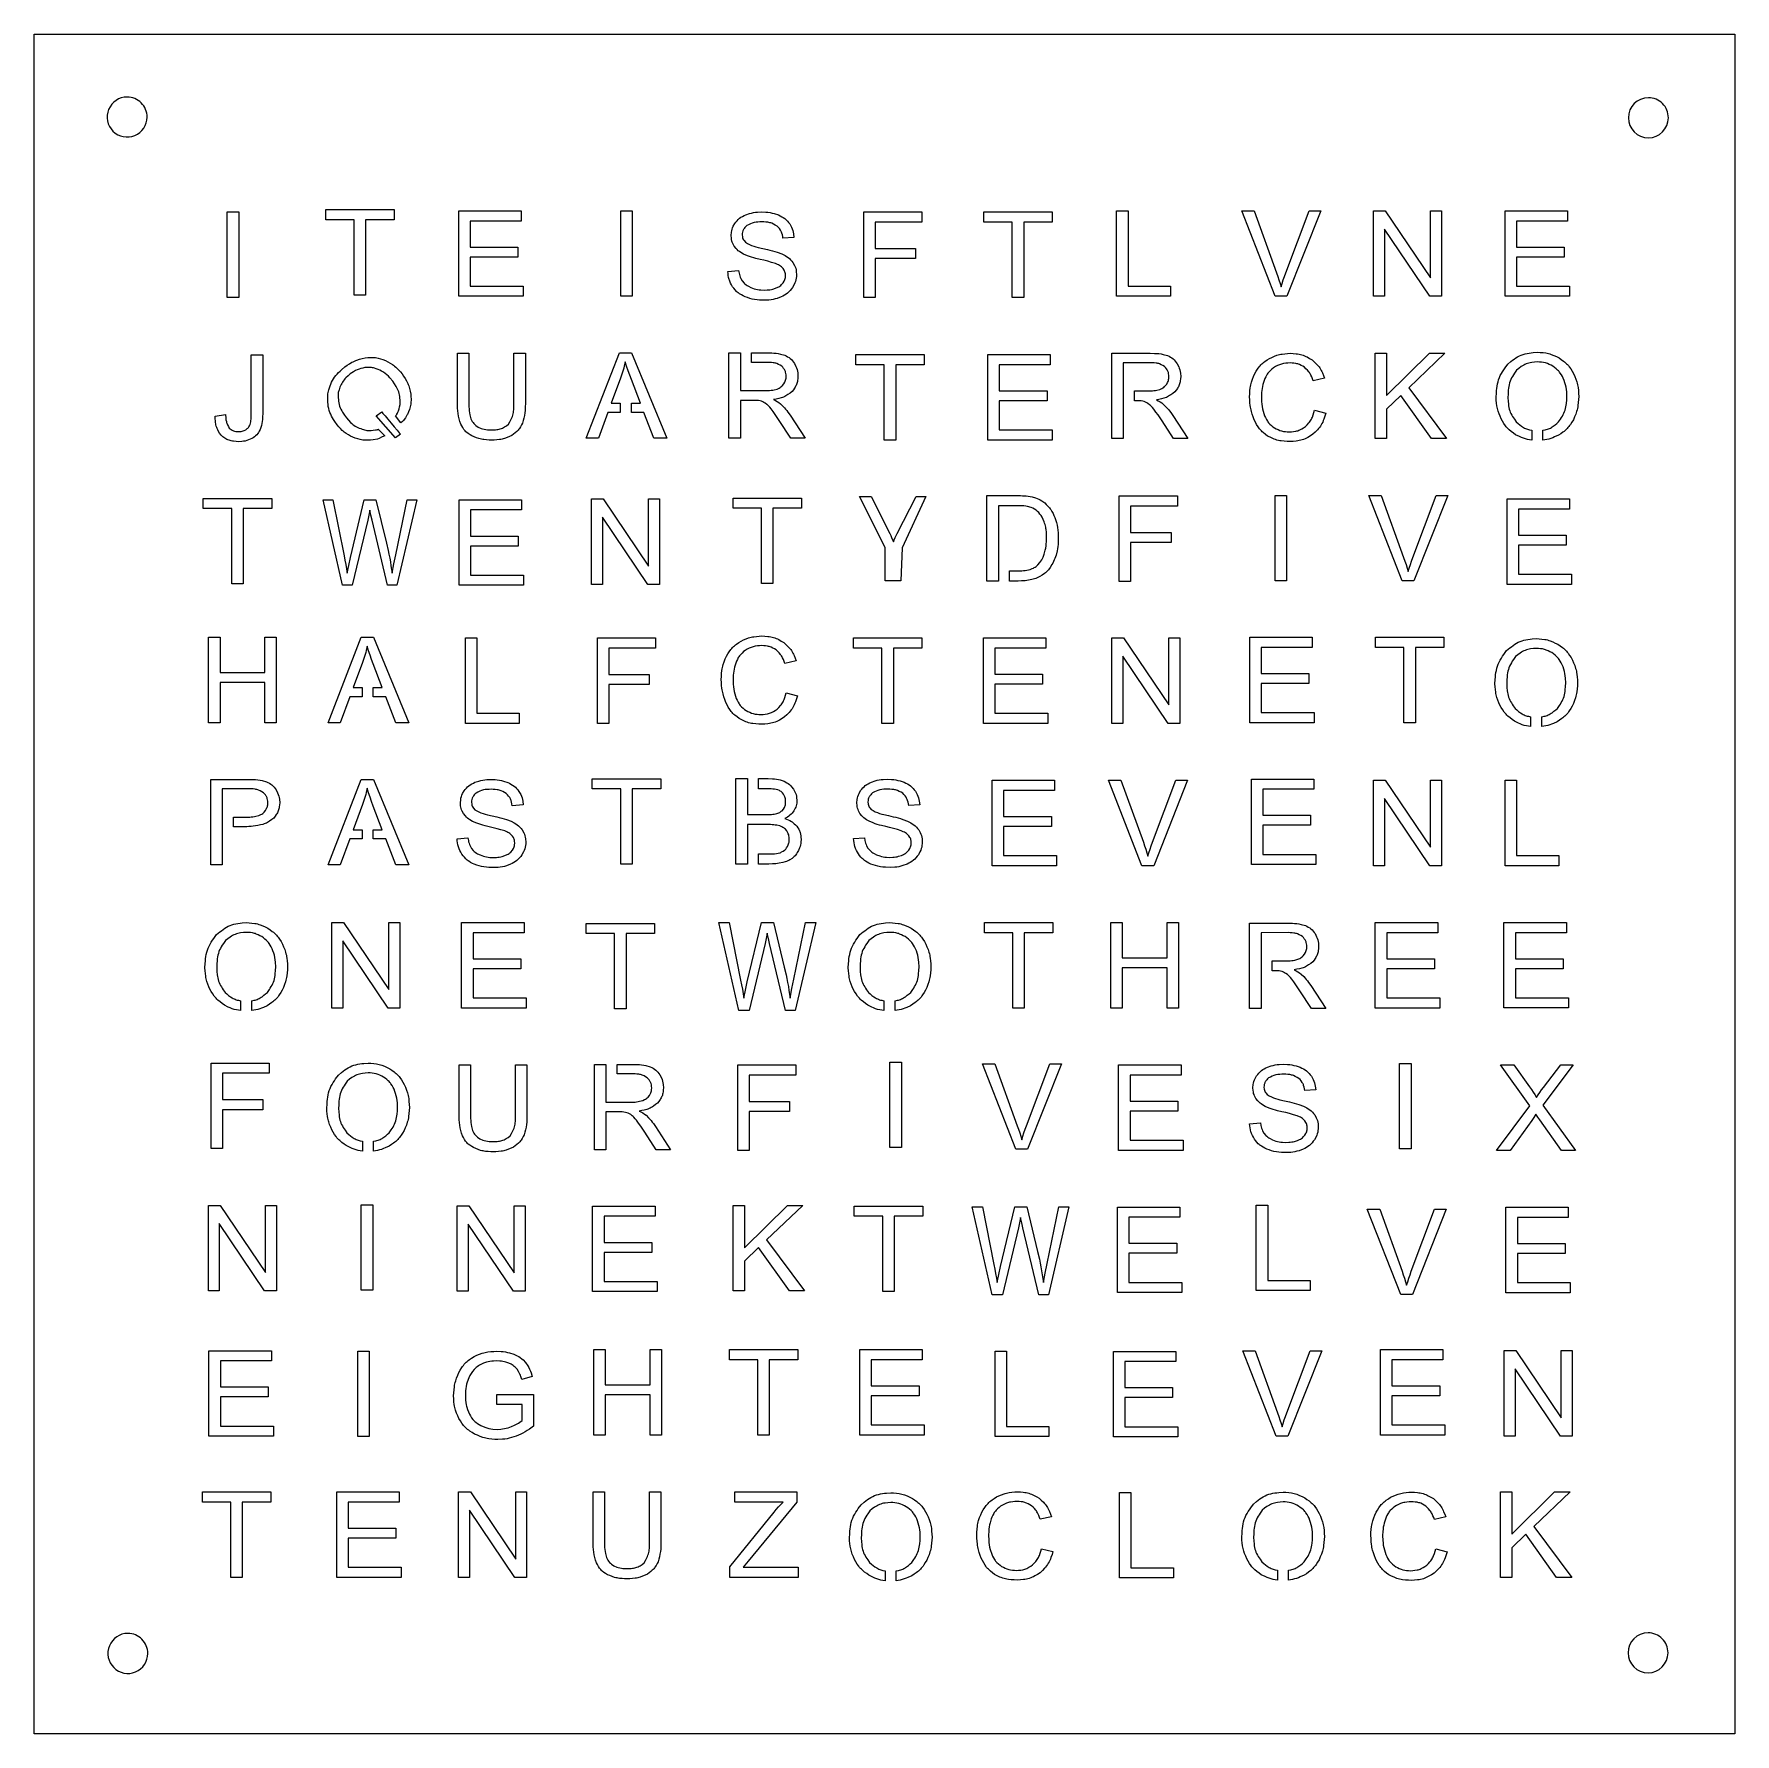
# Model space of a CAD drawing. Header units: millimetres. Extents: x 0 to 210, y 0 to 210.
import ezdxf

# ---------------------------------------------------------------- set-up
doc = ezdxf.new("R2010")
doc.units = ezdxf.units.MM
doc.layers.get('0').update_dxf_attribs({"linetype": 'CONTINUOUS'})

msp = doc.modelspace()

# ---------------------------------------------------------------- linework, layer by layer
at = {"color": 1}
for points in [[(0.248686, 209.881209), (210.159976, 209.881209), (210.159976, 0.107129), (0.248686, 0.107129)], [(11.739559, 202.105309)], [(199.47154, 202.015422)], [(25.510657, 187.926707), (25.510657, 177.388072), (24.101345, 177.388072), (24.101345, 187.926707)], [(41.1754, 186.963041), (41.1754, 177.66805), (39.766088, 177.66805), (39.766088, 186.963041), (36.257344, 186.963041), (36.257344, 188.206685), (44.698676, 188.206685), (44.698676, 186.963041)], [(60.607613, 178.756734), (60.607613, 177.51309), (52.660275, 177.51309), (52.660275, 188.051725), (60.360625, 188.051725), (60.360625, 186.808082), (54.069577, 186.808082), (54.069577, 183.580352), (59.96108, 183.580352), (59.96108, 182.343899), (54.069577, 182.343899), (54.069577, 178.756734)], [(74.069579, 188.051725), (74.069579, 177.51309), (72.660267, 177.51309), (72.660267, 188.051725)], [(87.992179, 177.44786), (87.992179, 177.44786), (87.765757, 177.563153), (87.543798, 177.683727), (87.330571, 177.814764), (87.228613, 177.885804), (87.130533, 177.961644), (87.036433, 178.042284), (86.946213, 178.127724), (86.776155, 178.310216), (86.615118, 178.50346), (86.458641, 178.70208), (86.458641, 178.70208), (86.335438, 178.923643), (86.218638, 179.147126), (86.114838, 179.374545), (86.070218, 179.490319), (86.030448, 179.60782), (85.969328, 179.848199), (85.926638, 180.094338), (85.896568, 180.344317), (85.873288, 180.596215), (87.202683, 180.711221), (87.202683, 180.711221), (87.259923, 180.368892), (87.296783, 180.200608), (87.344323, 180.035875), (87.405443, 179.875655), (87.478203, 179.719466), (87.642732, 179.413713), (87.642732, 179.413713), (87.868377, 179.155766), (87.988766, 179.036345), (88.118177, 178.928251), (88.257872, 178.833211), (88.405521, 178.747771), (88.71411, 178.594078), (88.71411, 178.594078), (89.111171, 178.457761), (89.311691, 178.400161), (89.514636, 178.354081), (89.720491, 178.322401), (89.928577, 178.302241), (90.348534, 178.281121), (90.348534, 178.281121), (90.712224, 178.296481), (90.892856, 178.310881), (91.071937, 178.333921), (91.24898, 178.368481), (91.424374, 178.412641), (91.772349, 178.517567), (91.772349, 178.517567), (92.034955, 178.63574), (92.160874, 178.70198), (92.28039, 178.77686), (92.391661, 178.86326), (92.495655, 178.95935), (92.691324, 179.168146), (92.691324, 179.168146), (92.817146, 179.377229), (92.871476, 179.484555), (92.916096, 179.595241), (92.947136, 179.710054), (92.968476, 179.828228), (92.992726, 180.070335), (92.992726, 180.070335), (92.971386, 180.303897), (92.951986, 180.417847), (92.921916, 180.528341), (92.879236, 180.634514), (92.825876, 180.737232), (92.701509, 180.93662), (92.701509, 180.93662), (92.49255, 181.137064), (92.382347, 181.229224), (92.265353, 181.310824), (92.141083, 181.381864), (92.011283, 181.445224), (91.742566, 181.558214), (91.742566, 181.558214), (91.273717, 181.704706), (90.801375, 181.839104), (90.324959, 181.959293), (89.846506, 182.072187), (89.846506, 182.072187), (89.320033, 182.199864), (89.058688, 182.268984), (88.799574, 182.344824), (88.543468, 182.429304), (88.29066, 182.523384), (87.790574, 182.728724), (87.790574, 182.728724), (87.461322, 182.923599), (87.304069, 183.029293), (87.15574, 183.144971), (87.018762, 183.27332), (86.891582, 183.412709), (86.653811, 183.709919), (86.653811, 183.709919), (86.494132, 184.01932), (86.425252, 184.177237), (86.369952, 184.338993), (86.331152, 184.505357), (86.305932, 184.675466), (86.277802, 185.021922), (86.277802, 185.021922), (86.314662, 185.417914), (86.346672, 185.611926), (86.394202, 185.801234), (86.461142, 185.984782), (86.543602, 186.163626), (86.734905, 186.513538), (86.734905, 186.513538), (86.871301, 186.682879), (87.011772, 186.847323), (87.160197, 187.00188), (87.320651, 187.141653), (87.495269, 187.26405), (87.68114, 187.372624), (87.874481, 187.471984), (88.071606, 187.567024), (88.071606, 187.567024), (88.547439, 187.723213), (88.787539, 187.789453), (89.030355, 187.842253), (89.276275, 187.878733), (89.524718, 187.901773), (90.025677, 187.926733), (90.025677, 187.926733), (90.561172, 187.902733), (90.826689, 187.878733), (91.089586, 187.841293), (91.349087, 187.786573), (91.605776, 187.715533), (92.114205, 187.548976), (92.114205, 187.548976), (92.319284, 187.448082), (92.520386, 187.342389), (92.713727, 187.227191), (92.895329, 187.097786), (93.062283, 186.950525), (93.21682, 186.788193), (93.363111, 186.61578), (93.505328, 186.438376), (93.505328, 186.438376), (93.716519, 186.04824), (93.808679, 185.848853), (93.883379, 185.644281), (93.938679, 185.43347), (93.977479, 185.217666), (94.028899, 184.777708), (92.677705, 184.677102), (92.677705, 184.677102), (92.640845, 184.893001), (92.597195, 185.105637), (92.539955, 185.311552), (92.504065, 185.411002), (92.462355, 185.507482), (92.413855, 185.600602), (92.358555, 185.690842), (92.231957, 185.862582), (92.090032, 186.026739), (91.940442, 186.187055), (91.940442, 186.187055), (91.726535, 186.310797), (91.510106, 186.426282), (91.288632, 186.525062), (91.175228, 186.565382), (91.059689, 186.598982), (90.94221, 186.625862), (90.822888, 186.646982), (90.580072, 186.674822), (90.333181, 186.689222), (90.084254, 186.697122), (90.084254, 186.697122), (89.83649, 186.692322), (89.590473, 186.681762), (89.347948, 186.658722), (89.110662, 186.616482), (88.994541, 186.586722), (88.880263, 186.550242), (88.656655, 186.459042), (88.437703, 186.351141), (88.22108, 186.234983), (88.22108, 186.234983), (88.098751, 186.119978), (87.982533, 186.0019), (87.878538, 185.877583), (87.832938, 185.812303), (87.793168, 185.744143), (87.759218, 185.673103), (87.731088, 185.599183), (87.688398, 185.444146), (87.659298, 185.282486), (87.636988, 185.117465), (87.636988, 185.117465), (87.668028, 184.852319), (87.696158, 184.725122), (87.738838, 184.60426), (87.799958, 184.491367), (87.875628, 184.385001), (88.051798, 184.183117), (88.051798, 184.183117), (88.300919, 184.047088), (88.55266, 183.917875), (88.809737, 183.802293), (89.073992, 183.704853), (89.344359, 183.623253), (89.619285, 183.553173), (90.176801, 183.432215), (90.176801, 183.432215), (90.776032, 183.296954), (91.074143, 183.223994), (91.370509, 183.145274), (91.664546, 183.058874), (91.955964, 182.963834), (92.534143, 182.758975), (92.534143, 182.758975), (92.928586, 182.553155), (93.117464, 182.439974), (93.296351, 182.314504), (93.462335, 182.173291), (93.616969, 182.018063), (93.763939, 181.853522), (93.907125, 181.684278), (93.907125, 181.684278), (94.09775, 181.332925), (94.17924, 181.153217), (94.24424, 180.968613), (94.28886, 180.778249), (94.31796, 180.583181), (94.34997, 180.185366), (94.34997, 180.185366), (94.33251, 179.97417), (94.30923, 179.764703), (94.27528, 179.558595), (94.22387, 179.35748), (94.15305, 179.162412), (94.06574, 178.97224), (93.862989, 178.600152), (93.862989, 178.600152), (93.719802, 178.418332), (93.572541, 178.241407), (93.417034, 178.074179), (93.24911, 177.921446), (93.066537, 177.785801), (92.872323, 177.663884), (92.670348, 177.551086), (92.464493, 177.442801), (92.464493, 177.442801), (91.967511, 177.2629), (91.716158, 177.1861), (91.461507, 177.12562), (91.202879, 177.08434), (90.941146, 177.05746), (90.412344, 177.02962), (90.412344, 177.02962), (89.791675, 177.05266), (89.483765, 177.07666), (89.178766, 177.11698), (88.87755, 177.17746), (88.579729, 177.25714), (88.28414, 177.34834)], [(104.04574, 182.175739), (104.04574, 177.388072), (102.63643, 177.388072), (102.63643, 187.926707), (109.82099, 187.926707), (109.82099, 186.683063), (104.04574, 186.683063), (104.04574, 183.419393), (109.0437, 183.419393), (109.0437, 182.175739)], [(122.37886, 186.683063), (122.37886, 177.388082), (120.96955, 177.388082), (120.96955, 186.683063), (117.46081, 186.683063), (117.46081, 187.926707), (125.90213, 187.926707), (125.90213, 186.683063)], [(140.50609, 178.756744), (140.50609, 177.5131), (133.85183, 177.5131), (133.85183, 188.051725), (135.26114, 188.051725), (135.26114, 178.756744)], [(159.03366, 188.051725), (154.86385, 177.51309), (153.41822, 177.51309), (149.292, 188.051725), (150.81754, 188.051725), (153.5853, 180.395755), (153.5853, 180.395755), (153.73625, 179.967892), (153.88128, 179.538205), (154.01612, 179.105351), (154.14466, 178.67048), (154.14466, 178.67048), (154.27572, 179.105831), (154.41357, 179.538973), (154.56267, 179.968468), (154.71847, 180.395755), (157.59522, 188.051725)], [(166.90424, 185.794468), (166.90424, 177.51309), (165.55305, 177.51309), (165.55305, 188.051725), (166.99868, 188.051725), (172.59234, 179.777538), (172.59234, 188.051725), (173.94353, 188.051725), (173.94353, 177.51309), (172.4979, 177.51309)], [(189.72627, 178.756744), (189.72627, 177.5131), (181.77892, 177.5131), (181.77892, 188.051725), (189.47928, 188.051725), (189.47928, 186.808082), (183.18823, 186.808082), (183.18823, 183.580362), (189.07973, 183.580362), (189.07973, 182.343899), (183.18823, 182.343899), (183.18823, 178.756744)], [(25.479265, 159.573177), (25.479265, 159.573177), (25.178437, 159.591417), (24.881587, 159.619257), (24.735878, 159.640377), (24.592691, 159.667257), (24.452414, 159.701817), (24.31563, 159.745017), (24.182824, 159.797817), (24.053994, 159.861177), (23.928561, 159.933177), (23.80594, 160.011897), (23.567004, 160.185749), (23.332628, 160.371121), (23.332628, 160.371121), (23.1551, 160.639714), (22.989698, 160.912156), (22.915, 161.051065), (22.84806, 161.192374), (22.79082, 161.336563), (22.74329, 161.484016), (22.70546, 161.634637), (22.67636, 161.787946), (22.65502, 161.943654), (22.6395, 162.101283), (22.62301, 162.42086), (22.61611, 162.743605), (23.887396, 162.916113), (23.887396, 162.916113), (23.913586, 162.476059), (23.939776, 162.260064), (23.982456, 162.048964), (24.011556, 161.945766), (24.046476, 161.844392), (24.132816, 161.646541), (24.234774, 161.453393), (24.344492, 161.262645), (24.344492, 161.262645), (24.46624, 161.161271), (24.590509, 161.066231), (24.719727, 160.982711), (24.856511, 160.917431), (25.002026, 160.873271), (25.154428, 160.845431), (25.31139, 160.828151), (25.470584, 160.816631), (25.470584, 160.816631), (25.711557, 160.832951), (25.830006, 160.848311), (25.94603, 160.872311), (26.059046, 160.907831), (26.169444, 160.952951), (26.385776, 161.058452), (26.385776, 161.058452), (26.557969, 161.190641), (26.637519, 161.261681), (26.708339, 161.339441), (26.769459, 161.424881), (26.822819, 161.517041), (26.915949, 161.712109), (26.915949, 161.712109), (26.988709, 162.037446), (27.017809, 162.201027), (27.038179, 162.365567), (27.050789, 162.531164), (27.057389, 162.697432), (27.060589, 163.031217), (27.060589, 170.29153), (28.470163, 170.29153), (28.470163, 163.11002), (28.470163, 163.11002), (28.457553, 162.586351), (28.441063, 162.326293), (28.410993, 162.068442), (28.364433, 161.813376), (28.301373, 161.561093), (28.147127, 161.061232), (28.147127, 161.061232), (28.053997, 160.891315), (27.956307, 160.725431), (27.84979, 160.56761), (27.729885, 160.421789), (27.593683, 160.290752), (27.444191, 160.171811), (27.285774, 160.060933), (27.122894, 159.954087), (27.122894, 159.954087), (26.729034, 159.786667), (26.528999, 159.715627), (26.325278, 159.659947), (26.117289, 159.621547), (25.905904, 159.597547)], [(58.812977, 161.724472), (58.812977, 161.724472), (58.988177, 162.033969), (59.149601, 162.347306), (59.220421, 162.506567), (59.283481, 162.668228), (59.335871, 162.832768), (59.377581, 163.000188), (59.410561, 163.170201), (59.434811, 163.342517), (59.452271, 163.516753), (59.463911, 163.692622), (59.473611, 164.04791), (59.474377, 164.40579), (59.474377, 170.487433), (60.883689, 170.487433), (60.883689, 164.3986), (60.883689, 164.3986), (60.868169, 163.756374), (60.848769, 163.437085), (60.814819, 163.119908), (60.762429, 162.80561), (60.691609, 162.494001), (60.609149, 162.184216), (60.520869, 161.87539), (60.520869, 161.87539), (60.404651, 161.645475), (60.282225, 161.420744), (60.147381, 161.206381), (60.073651, 161.104719), (59.994101, 161.007569), (59.908731, 160.915409), (59.818511, 160.827089), (59.625364, 160.661492), (59.420479, 160.505688), (59.209773, 160.354875), (59.209773, 160.354875), (58.915251, 160.216638), (58.618498, 160.087232), (58.317185, 159.975491), (58.1642, 159.929411), (58.009275, 159.890051), (57.85241, 159.858371), (57.693993, 159.833411), (57.373084, 159.799811), (57.048391, 159.780611), (56.721759, 159.769091), (56.721759, 159.769091), (56.40376, 159.779651), (56.087216, 159.795971), (55.773583, 159.825731), (55.61827, 159.847811), (55.464218, 159.875651), (55.311622, 159.909251), (55.160577, 159.949571), (54.862078, 160.046911), (54.566986, 160.159619), (54.273628, 160.28), (54.273628, 160.28), (54.055453, 160.421213), (53.843389, 160.567898), (53.643645, 160.725623), (53.550515, 160.810103), (53.462235, 160.899383), (53.379775, 160.994423), (53.303135, 161.094263), (53.163247, 161.305746), (53.035776, 161.528462), (52.914513, 161.756745), (52.914513, 161.756745), (52.815083, 162.079106), (52.721953, 162.402523), (52.642403, 162.728148), (52.583223, 163.057037), (52.545393, 163.389382), (52.523083, 163.724319), (52.506593, 164.398512), (52.506593, 170.487345), (53.915895, 170.487345), (53.915895, 164.405702), (53.915895, 164.405702), (53.922495, 163.891729), (53.935105, 163.635991), (53.958385, 163.381692), (53.995245, 163.12941), (54.046655, 162.879143), (54.174514, 162.382066), (54.174514, 162.382066), (54.334193, 162.077848), (54.424413, 161.934907), (54.527535, 161.80291), (54.646178, 161.684353), (54.777335, 161.576643), (55.060604, 161.379271), (55.060604, 161.379271), (55.427981, 161.222123), (55.614628, 161.155883), (55.804865, 161.104043), (55.999176, 161.069483), (56.196688, 161.048363), (56.597048, 161.027243), (56.597048, 161.027243), (56.901757, 161.035643), (57.203167, 161.052923), (57.351592, 161.068283), (57.49798, 161.089403), (57.641943, 161.117243), (57.783092, 161.153723), (57.920943, 161.198843), (58.055205, 161.254523), (58.186266, 161.318843), (58.314707, 161.390843), (58.565769, 161.55164)], [(72.579041, 163.191148), (71.059244, 163.191148), (69.889662, 159.99937), (68.393177, 159.99937), (72.483078, 170.538005), (74.001352, 170.538005), (78.360049, 159.99937), (76.754592, 159.99937), (75.51237, 163.191148), (73.963509, 163.191148), (73.963509, 164.326966), (75.076494, 164.326966), (73.965032, 167.245573), (73.965032, 167.245573), (73.761408, 167.787001), (73.565254, 168.330925), (73.382681, 168.879362), (73.209518, 169.430966), (73.209518, 169.430966), (73.093397, 168.920161), (73.030337, 168.666054), (72.962427, 168.413484), (72.806532, 167.913718), (72.635891, 167.418081), (71.46631, 164.326947), (72.579296, 164.326947)], [(88.804637, 170.530363), (90.732778, 170.530363), (90.732778, 170.530363), (91.283019, 170.521063), (91.556781, 170.506663), (91.828797, 170.480743), (92.098581, 170.439463), (92.366135, 170.383783), (92.897556, 170.246026), (92.897556, 170.246026), (93.077121, 170.157706), (93.252612, 170.064586), (93.419954, 169.961676), (93.575073, 169.844558), (93.715447, 169.710353), (93.844082, 169.56242), (93.964859, 169.405368), (94.081659, 169.243707), (94.081659, 169.243707), (94.270053, 168.867875), (94.350573, 168.676263), (94.415573, 168.480332), (94.461163, 168.279024), (94.491233, 168.073396), (94.525183, 167.655037), (94.525183, 167.655037), (94.502873, 167.392195), (94.471833, 167.132713), (94.450493, 167.005227), (94.423333, 166.879854), (94.389383, 166.756977), (94.347673, 166.637075), (94.298193, 166.520438), (94.240953, 166.406776), (94.176923, 166.295706), (94.107073, 166.186845), (93.954476, 165.973921), (93.792858, 165.764454), (93.792858, 165.764454), (93.542863, 165.570058), (93.288309, 165.38555), (93.15783, 165.30011), (93.024539, 165.22043), (92.887852, 165.14843), (92.747187, 165.08507), (92.602836, 165.03035), (92.455187, 164.98235), (92.151837, 164.90363), (91.841017, 164.84123), (91.526414, 164.78651), (91.526414, 164.78651), (91.751186, 164.67448), (91.969749, 164.552755), (92.176962, 164.413366), (92.376318, 164.261785), (92.376318, 164.261785), (92.699652, 163.936832), (92.855838, 163.769796), (93.005525, 163.597383), (93.147547, 163.418731), (93.283652, 163.235183), (93.54587, 162.859927), (95.398314, 159.991633), (93.62578, 159.991633), (92.216478, 162.184188), (92.216478, 162.184188), (91.972886, 162.554548), (91.723958, 162.92126), (91.465135, 163.281156), (91.199328, 163.636253), (91.199328, 163.636253), (91.038971, 163.831129), (90.8693, 164.016693), (90.77811, 164.103093), (90.68207, 164.184693), (90.483297, 164.340594), (90.483297, 164.340594), (90.330603, 164.428914), (90.173641, 164.507634), (90.009306, 164.569074), (89.840411, 164.620914), (89.840411, 164.620914), (89.645227, 164.646834), (89.449461, 164.664114), (89.055892, 164.671514), (87.421381, 164.671514), (87.421381, 159.991672), (86.012069, 159.991672), (86.012069, 170.530267), (87.421382, 170.530267), (87.421382, 165.879176), (90.450673, 165.879176), (90.450673, 165.879176), (90.834444, 165.886776), (91.02536, 165.897336), (91.215209, 165.915576), (91.403505, 165.944376), (91.590346, 165.982776), (91.961603, 166.076856), (91.961603, 166.076856), (92.205292, 166.188405), (92.321025, 166.251765), (92.429385, 166.324725), (92.528535, 166.409205), (92.619725, 166.503285), (92.789492, 166.70872), (92.789492, 166.70872), (92.908621, 166.930955), (92.960041, 167.044425), (93.001751, 167.160775), (93.030851, 167.280676), (93.050251, 167.403553), (93.072561, 167.654012), (93.072561, 167.654012), (93.055101, 167.830072), (93.030851, 168.003348), (92.993991, 168.170865), (92.968771, 168.251505), (92.937731, 168.329265), (92.900871, 168.405105), (92.858191, 168.478065), (92.758077, 168.617838), (92.64477, 168.751851), (92.524865, 168.882985), (92.524865, 168.882985), (92.326577, 169.002118), (92.125669, 169.1129), (91.91962, 169.20698), (91.813879, 169.24538), (91.706004, 169.27706), (91.596092, 169.30202), (91.48453, 169.32122), (91.257139, 169.34618), (91.02577, 169.35866), (90.792364, 169.36466), (88.806114, 169.36466)], [(106.58975, 169.070858), (106.58975, 159.775877), (105.18043, 159.775877), (105.18043, 169.070858), (101.67169, 169.070858), (101.67169, 170.314502), (110.11302, 170.314502), (110.11302, 169.070858)], [(125.91182, 161.019521), (125.91182, 159.775877), (117.96448, 159.775877), (117.96448, 170.314502), (125.66483, 170.314502), (125.66483, 169.070858), (119.37378, 169.070858), (119.37378, 165.843139), (125.26529, 165.843139), (125.26529, 164.606676), (119.37378, 164.606676), (119.37378, 161.019521)], [(134.65819, 169.322767), (134.65819, 159.948702), (133.24887, 159.948702), (133.24887, 170.487337), (137.97079, 170.487337), (137.97079, 170.487337), (138.52104, 170.478037), (138.7948, 170.463637), (139.06681, 170.437717), (139.3366, 170.396437), (139.60415, 170.340757), (140.13557, 170.203), (140.13557, 170.203), (140.31514, 170.11468), (140.49063, 170.02156), (140.65797, 169.918651), (140.81309, 169.801533), (140.95346, 169.667328), (141.0821, 169.519395), (141.20288, 169.362343), (141.31968, 169.200682), (141.31968, 169.200682), (141.50807, 168.82485), (141.58857, 168.633238), (141.65357, 168.437306), (141.69917, 168.235999), (141.72927, 168.030371), (141.76327, 167.612012), (141.76327, 167.612012), (141.74097, 167.34917), (141.70997, 167.089687), (141.68867, 166.962202), (141.66147, 166.836829), (141.62747, 166.713951), (141.58577, 166.59405), (141.53627, 166.477412), (141.47907, 166.363751), (141.41507, 166.252681), (141.34517, 166.14382), (141.19258, 165.930896), (141.03096, 165.721429), (141.03096, 165.721429), (140.78096, 165.527033), (140.52641, 165.342525), (140.39593, 165.257085), (140.26264, 165.177405), (140.12595, 165.105405), (139.98529, 165.042045), (139.84094, 164.987325), (139.69329, 164.939325), (139.38994, 164.860605), (139.07912, 164.798205), (138.76451, 164.743485), (138.76451, 164.743485), (138.98929, 164.631455), (139.20785, 164.50973), (139.41506, 164.370341), (139.61442, 164.21876), (139.61442, 164.21876), (139.93775, 163.893807), (140.09394, 163.72677), (140.24362, 163.554358), (140.38565, 163.375706), (140.52175, 163.192158), (140.78397, 162.816902), (142.63641, 159.948608), (140.86388, 159.948608), (139.45457, 162.141163), (139.45457, 162.141163), (139.21098, 162.511523), (138.96205, 162.878235), (138.70323, 163.238131), (138.43742, 163.593228), (138.43742, 163.593228), (138.27707, 163.788103), (138.1074, 163.973667), (138.0162, 164.060067), (137.9202, 164.141667), (137.72142, 164.297567), (137.72142, 164.297567), (137.56873, 164.385887), (137.41177, 164.464607), (137.24743, 164.526047), (137.07854, 164.577887), (137.07854, 164.577887), (136.88336, 164.603807), (136.68759, 164.621087), (136.29402, 164.628487), (136.04402, 164.628487), (136.04402, 165.836189), (137.68885, 165.836189), (137.68885, 165.836189), (138.07262, 165.843789), (138.26354, 165.854349), (138.45338, 165.872589), (138.64168, 165.901389), (138.82852, 165.939789), (139.19978, 166.033869), (139.19978, 166.033869), (139.44347, 166.145419), (139.5592, 166.208779), (139.66756, 166.281739), (139.76666, 166.366219), (139.85786, 166.460299), (140.02763, 166.665735), (140.02763, 166.665735), (140.14676, 166.887874), (140.19816, 167.001344), (140.23986, 167.117693), (140.26896, 167.237594), (140.28836, 167.360376), (140.31066, 167.610834), (140.31066, 167.610834), (140.29316, 167.786895), (140.26886, 167.960171), (140.23196, 168.127687), (140.20676, 168.208327), (140.17576, 168.287047), (140.13886, 168.362887), (140.09616, 168.435847), (139.99605, 168.57562), (139.88274, 168.709633), (139.76284, 168.840766), (139.76284, 168.840766), (139.56455, 168.9599), (139.36364, 169.070681), (139.15759, 169.164761), (139.05185, 169.203161), (138.94398, 169.234841), (138.83407, 169.259801), (138.7225, 169.279001), (138.49511, 169.303961), (138.26374, 169.316441), (138.03034, 169.322441)], [(155.1523, 160.775551), (155.1523, 160.775551), (155.42567, 160.794751), (155.69623, 160.822591), (155.96107, 160.866751), (156.09048, 160.897471), (156.21737, 160.934911), (156.34144, 160.980991), (156.4629, 161.033791), (156.69941, 161.158588), (156.92991, 161.300569), (157.1574, 161.45119), (157.1574, 161.45119), (157.36063, 161.666033), (157.55523, 161.885677), (157.64643, 161.998858), (157.73273, 162.115016), (157.81223, 162.234725), (157.88403, 162.358658), (157.94903, 162.48672), (158.00723, 162.618525), (158.10713, 162.890967), (158.19153, 163.171761), (158.26913, 163.456779), (159.67843, 163.104562), (159.67843, 163.104562), (159.55872, 162.728634), (159.42921, 162.358658), (159.35741, 162.177798), (159.27981, 162.000682), (159.19441, 161.827982), (159.10131, 161.660561), (158.99799, 161.498997), (158.88517, 161.343288), (158.7641, 161.192475), (158.63624, 161.045887), (158.36549, 160.761829), (158.08387, 160.484395), (158.08387, 160.484395), (157.76189, 160.282127), (157.43594, 160.091571), (157.27034, 160.004211), (157.10222, 159.924531), (156.93119, 159.853491), (156.75677, 159.793011), (156.57876, 159.743091), (156.39754, 159.702771), (156.21361, 159.670131), (156.02735, 159.644211), (155.64989, 159.607731), (155.26883, 159.582771), (155.26883, 159.582771), (154.89971, 159.597171), (154.53291, 159.620211), (154.17068, 159.661491), (153.99208, 159.691251), (153.81552, 159.728691), (153.6412, 159.774771), (153.4693, 159.829491), (153.29943, 159.891891), (153.13122, 159.961011), (152.79847, 160.113264), (152.46844, 160.275692), (152.46844, 160.275692), (152.20603, 160.480648), (151.95109, 160.691555), (151.82876, 160.801185), (151.71109, 160.914558), (151.59894, 161.032444), (151.4934, 161.155609), (151.3947, 161.284342), (151.3025, 161.418068), (151.13234, 161.697518), (150.97625, 161.988295), (150.82715, 162.284737), (150.82715, 162.284737), (150.70337, 162.627354), (150.58647, 162.971314), (150.48335, 163.318059), (150.43875, 163.492871), (150.40095, 163.668835), (150.36895, 163.846048), (150.34275, 164.024412), (150.30495, 164.38402), (150.28075, 164.74622), (150.26325, 165.109764), (150.26325, 165.109764), (150.27975, 165.482716), (150.30395, 165.853941), (150.34375, 166.221709), (150.37185, 166.403721), (150.40675, 166.584293), (150.44945, 166.763137), (150.49995, 166.940253), (150.61859, 167.29055), (150.75431, 167.637006), (150.89856, 167.981543), (150.89856, 167.981543), (151.07192, 168.264545), (151.25197, 168.541211), (151.44541, 168.805109), (151.54921, 168.930291), (151.65883, 169.049904), (151.77495, 169.163374), (151.89709, 169.271083), (152.02427, 169.373897), (152.15571, 169.472677), (152.42802, 169.661313), (152.70722, 169.843421), (152.70722, 169.843421), (153.01474, 169.983194), (153.3243, 170.115191), (153.63774, 170.231733), (153.79654, 170.281653), (153.95709, 170.324853), (154.11949, 170.360373), (154.28353, 170.389173), (154.61569, 170.431413), (154.95174, 170.458293), (155.28972, 170.478453), (155.28972, 170.478453), (155.6506, 170.457333), (156.00837, 170.426613), (156.18512, 170.404533), (156.35993, 170.375733), (156.53242, 170.340213), (156.70228, 170.296053), (156.86904, 170.242293), (157.03289, 170.178933), (157.19422, 170.106933), (157.35341, 170.028213), (157.66714, 169.856665), (157.97748, 169.674365), (157.97748, 169.674365), (158.23795, 169.43821), (158.48911, 169.195911), (158.60833, 169.070538), (158.72183, 168.941324), (158.82835, 168.807503), (158.92685, 168.668402), (159.01705, 168.523637), (159.09945, 168.373881), (159.17515, 168.219804), (159.24595, 168.062079), (159.37517, 167.738854), (159.49575, 167.409869), (158.10824, 167.086356), (158.10824, 167.086356), (158.02094, 167.325967), (157.92784, 167.56193), (157.82326, 167.790597), (157.76506, 167.900995), (157.70196, 168.008224), (157.63306, 168.111806), (157.55836, 168.211646), (157.39471, 168.402106), (157.21766, 168.58383), (157.03393, 168.761234), (157.03393, 168.761234), (156.82924, 168.880944), (156.62231, 168.993549), (156.41093, 169.091759), (156.30286, 169.133039), (156.19285, 169.168559), (156.0808, 169.197359), (155.96701, 169.220399), (155.73516, 169.253039), (155.49923, 169.272239), (155.26136, 169.285679), (155.26136, 169.285679), (154.9875, 169.271279), (154.71578, 169.249199), (154.44832, 169.212719), (154.31687, 169.186799), (154.18727, 169.155119), (154.0598, 169.115759), (153.93436, 169.069679), (153.68864, 168.960625), (153.44766, 168.835732), (153.20911, 168.70287), (153.20911, 168.70287), (153.01733, 168.541594), (152.83155, 168.375997), (152.65781, 168.201569), (152.57731, 168.109409), (152.50261, 168.013409), (152.43271, 167.913479), (152.36871, 167.809802), (152.25278, 167.593326), (152.14879, 167.368211), (152.05069, 167.138776), (152.05069, 167.138776), (151.90944, 166.642179), (151.84834, 166.392296), (151.79984, 166.140493), (151.76494, 165.886387), (151.74264, 165.63036), (151.71644, 165.115139), (151.71644, 165.115139), (151.74074, 164.515632), (151.76494, 164.217943), (151.80374, 163.922749), (151.86194, 163.630819), (151.93664, 163.341673), (152.11281, 162.768086), (152.11281, 162.768086), (152.22, 162.542778), (152.33311, 162.322175), (152.45787, 162.111076), (152.52677, 162.010566), (152.60047, 161.914186), (152.68007, 161.822986), (152.76447, 161.735626), (152.94734, 161.571853), (153.14262, 161.418161), (153.34411, 161.26946), (153.34411, 161.26946), (153.55743, 161.161942), (153.7724, 161.060184), (153.99068, 160.969944), (154.2138, 160.896984), (154.44284, 160.846104), (154.67683, 160.812504), (154.91402, 160.790424)], [(167.16022, 163.604332), (167.16022, 159.952475), (165.75091, 159.952475), (165.75091, 170.49111), (167.16022, 170.49111), (167.16022, 165.264924), (172.44876, 170.49111), (174.35932, 170.49111), (169.89166, 166.221025), (174.55546, 159.952475), (172.69576, 159.952475), (168.90369, 165.286495)], [(186.46194, 159.766411), (186.46194, 160.983425), (186.46194, 160.983425), (186.73687, 161.034305), (186.87123, 161.066945), (187.00297, 161.105345), (187.13189, 161.150465), (187.25762, 161.202305), (187.38014, 161.261825), (187.49966, 161.328065), (187.61656, 161.401025), (187.73113, 161.478785), (187.95464, 161.647549), (188.17291, 161.828505), (188.38856, 162.015509), (188.38856, 162.015509), (188.6308, 162.369742), (188.74711, 162.54849), (188.85761, 162.729158), (188.96044, 162.912514), (189.05354, 163.099038), (189.13504, 163.289498), (189.20294, 163.48447), (189.25824, 163.683857), (189.30184, 163.887085), (189.33584, 164.093673), (189.36204, 164.303044), (189.39594, 164.727739), (189.41634, 165.15685), (189.41634, 165.15685), (189.38914, 165.734757), (189.36194, 166.021023), (189.31824, 166.304025), (189.25424, 166.582995), (189.17174, 166.858413), (189.07764, 167.131432), (188.97733, 167.403298), (188.97733, 167.403298), (188.85762, 167.624189), (188.73277, 167.840664), (188.59754, 168.048308), (188.52474, 168.147478), (188.44714, 168.242518), (188.36464, 168.333718), (188.27734, 168.421078), (188.09118, 168.585522), (187.89435, 168.740847), (187.69218, 168.891564), (187.69218, 168.891564), (187.46906, 169.007625), (187.24409, 169.117255), (187.01544, 169.214025), (186.89912, 169.255305), (186.78125, 169.290825), (186.54038, 169.344585), (186.29407, 169.380105), (186.04417, 169.403145), (185.79253, 169.419465), (185.79253, 169.419465), (185.43282, 169.385865), (185.07795, 169.340745), (184.90382, 169.310025), (184.7327, 169.271625), (184.56526, 169.224585), (184.40199, 169.166985), (184.24328, 169.097865), (184.08884, 169.018185), (183.93799, 168.929865), (183.79015, 168.833675), (183.50125, 168.62488), (183.21711, 168.404084), (183.21711, 168.404084), (182.94955, 168.0247), (182.8216, 167.832993), (182.70072, 167.638885), (182.58916, 167.441609), (182.48936, 167.240301), (182.40396, 167.03429), (182.33406, 166.822902), (182.27776, 166.606619), (182.23406, 166.386112), (182.20206, 166.161956), (182.17876, 165.934729), (182.15156, 165.473459), (182.13896, 165.007293), (182.13896, 165.007293), (182.16226, 164.594886), (182.19916, 164.187087), (182.22636, 163.986259), (182.26126, 163.788311), (182.30586, 163.593819), (182.36216, 163.403263), (182.43106, 163.217219), (182.51356, 163.035687), (182.60666, 162.858091), (182.70901, 162.683759), (182.81873, 162.512019), (182.93397, 162.342198), (183.17368, 162.005821), (183.17368, 162.005821), (183.3874, 161.822081), (183.60363, 161.644197), (183.82501, 161.478025), (184.05395, 161.329516), (184.17211, 161.263276), (184.29308, 161.203756), (184.41726, 161.151916), (184.54453, 161.106796), (184.67462, 161.068396), (184.80714, 161.035756), (185.07848, 160.984876), (185.07848, 159.765846), (185.07848, 159.765846), (184.81606, 159.799446), (184.55734, 159.845526), (184.30327, 159.908886), (184.05434, 159.990486), (183.80959, 160.087826), (183.56803, 160.196592), (183.09016, 160.433323), (183.09016, 160.433323), (182.81271, 160.630983), (182.54205, 160.83469), (182.28498, 161.05059), (182.16362, 161.165019), (182.04827, 161.284825), (181.93943, 161.41039), (181.8365, 161.541331), (181.645, 161.816077), (181.46709, 162.102919), (181.29596, 162.395809), (181.29596, 162.395809), (181.16354, 162.71193), (181.0383, 163.029683), (180.92742, 163.350701), (180.87992, 163.512937), (180.83822, 163.676614), (180.80332, 163.841826), (180.77522, 164.008478), (180.73352, 164.345239), (180.70632, 164.685264), (180.68592, 165.026921), (180.68592, 165.026921), (180.71792, 165.592253), (180.73922, 165.872951), (180.76732, 166.151249), (180.80422, 166.426379), (180.85272, 166.697573), (180.91482, 166.964063), (180.99242, 167.224986), (181.08752, 167.479572), (181.20034, 167.727919), (181.32859, 167.970794), (181.46954, 168.209156), (181.62078, 168.443871), (181.77968, 168.675898), (182.11029, 169.135345), (182.11029, 169.135345), (182.50949, 169.464906), (182.71156, 169.623878), (182.91654, 169.775843), (183.1254, 169.9184), (183.33921, 170.049341), (183.55884, 170.166267), (183.78536, 170.266776), (184.01916, 170.350296), (184.25945, 170.417496), (184.50537, 170.471256), (184.75595, 170.514456), (185.01021, 170.548056), (185.26729, 170.575896), (185.7861, 170.620056), (185.7861, 170.620056), (186.1363, 170.598936), (186.48428, 170.569176), (186.82769, 170.523096), (186.99697, 170.491416), (187.16432, 170.452056), (187.32953, 170.405016), (187.4927, 170.350296), (187.81399, 170.22233), (188.13063, 170.077085), (188.44495, 169.923201), (188.44495, 169.923201), (188.72404, 169.728805), (188.99635, 169.528169), (189.1278, 169.423627), (189.25498, 169.31515), (189.37702, 169.201968), (189.49304, 169.083315), (189.60257, 168.958709), (189.70608, 168.828728), (189.89874, 168.555614), (190.07782, 168.270212), (190.25011, 167.97857), (190.25011, 167.97857), (190.38932, 167.63845), (190.52047, 167.296601), (190.63553, 166.9512), (190.68403, 166.77658), (190.72573, 166.600424), (190.76063, 166.422732), (190.78873, 166.2436), (190.82853, 165.881783), (190.85373, 165.516607), (190.87123, 165.149799), (190.87123, 165.149799), (190.85283, 164.776943), (190.82663, 164.405815), (190.78393, 164.038335), (190.75483, 163.856515), (190.71793, 163.676231), (190.67333, 163.49777), (190.62193, 163.320942), (190.50095, 162.971318), (190.3631, 162.625533), (190.21691, 162.281668), (190.21691, 162.281668), (190.03958, 161.990603), (189.85545, 161.706065), (189.75845, 161.568308), (189.65737, 161.434583), (189.55114, 161.305753), (189.4389, 161.182684), (189.31997, 161.065951), (189.19492, 160.955073), (189.06454, 160.849187), (188.92979, 160.747525), (188.6506, 160.553418), (188.36432, 160.365934), (188.36432, 160.365934), (187.9042, 160.156946), (187.67206, 160.060466), (187.43749, 159.973106), (187.19962, 159.899186), (186.95768, 159.840626), (186.71185, 159.797426)], [(45.47007, 160.485004)], [(26.060723, 151.329603), (26.060723, 142.034612), (24.651411, 142.034612), (24.651411, 151.329603), (21.142667, 151.329603), (21.142667, 152.573247), (29.583999, 152.573247), (29.583999, 151.329603)], [(41.432748, 149.896968), (39.523262, 141.855096), (38.307582, 141.855096), (35.919187, 152.409599), (37.141018, 152.409599), (38.510187, 145.490855), (38.510187, 145.490855), (38.615055, 144.953266), (38.714685, 144.41443), (38.805875, 143.873482), (38.891245, 143.331093), (38.891245, 143.331093), (39.089922, 144.307757), (39.296456, 145.282165), (41.009468, 152.409695), (42.446185, 152.409695), (43.735545, 147.06765), (43.735545, 147.06765), (43.947221, 146.142902), (44.046951, 145.678944), (44.139111, 145.213162), (44.222541, 144.745076), (44.297241, 144.274974), (44.434704, 143.331218), (44.434704, 143.331218), (44.647641, 144.482521), (44.88289, 145.627873), (46.295045, 152.40983), (47.492303, 152.40983), (45.024087, 141.855317), (43.875935, 141.855317), (41.97874, 149.897189), (41.97874, 149.897189), (41.832643, 150.514936), (41.696247, 151.135563), (41.696247, 151.135563), (41.570716, 150.514456)], [(60.65733, 143.098817), (60.65733, 141.855173), (52.709992, 141.855173), (52.709992, 152.393798), (60.410343, 152.393798), (60.410343, 151.150154), (54.119295, 151.150154), (54.119295, 147.922425), (60.010798, 147.922425), (60.010798, 146.685972), (54.119295, 146.685972), (54.119295, 143.098817)], [(70.387964, 150.249809), (70.387964, 141.968431), (69.03677, 141.968431), (69.03677, 152.507066), (70.482403, 152.507066), (76.076046, 144.232869), (76.076046, 152.507066), (77.42724, 152.507066), (77.42724, 141.968431), (75.981617, 141.968431)], [(91.434994, 151.373167), (91.434994, 142.078176), (90.025672, 142.078176), (90.025672, 151.373167), (86.516938, 151.373167), (86.516938, 152.616811), (94.95827, 152.616811), (94.95827, 151.373167)], [(110.30942, 152.800945), (107.38577, 146.485547), (107.23579, 142.392992), (105.29771, 142.401492), (105.29071, 146.520927), (102.13726, 152.792002), (103.5783, 152.800302), (105.84558, 148.249529), (105.84558, 148.249529), (105.96927, 147.99523), (106.08811, 147.739876), (106.1985, 147.482505), (106.30386, 147.223983), (106.30386, 147.223983), (106.41115, 147.482697), (106.52407, 147.740164), (106.6462, 147.995518), (106.77387, 148.249529), (109.13041, 152.800359)], [(119.25691, 142.382557), (117.8476, 142.382557), (117.8476, 152.921182), (121.51617, 152.921182), (121.51617, 152.921182), (121.99317, 152.916482), (122.23123, 152.908982), (122.46871, 152.895542), (122.70551, 152.873462), (122.94154, 152.843702), (123.41233, 152.769782), (123.41233, 152.769782), (123.8348, 152.645465), (124.04066, 152.572505), (124.24011, 152.487065), (124.43151, 152.385019), (124.61612, 152.269342), (124.97409, 152.015331), (124.97409, 152.015331), (125.17519, 151.820263), (125.37067, 151.621259), (125.55489, 151.414576), (125.64119, 151.307058), (125.72269, 151.196181), (125.86975, 150.963866), (126.00052, 150.720319), (126.12043, 150.469284), (126.2349, 150.214506), (126.2349, 150.214506), (126.41902, 149.601559), (126.49662, 149.292733), (126.55772, 148.981028), (126.59942, 148.666059), (126.62562, 148.348498), (126.65282, 147.709151), (126.65282, 147.709151), (126.63532, 147.170027), (126.61782, 146.901617), (126.58972, 146.634646), (126.54802, 146.3695), (126.49462, 146.10589), (126.3689, 145.581357), (126.3689, 145.581357), (126.23046, 145.177398), (126.15386, 144.978682), (126.06946, 144.783998), (125.97436, 144.594402), (125.8692, 144.409318), (125.64287, 144.046638), (125.64287, 144.046638), (125.42965, 143.77842), (125.31818, 143.64911), (125.20099, 143.525561), (125.07643, 143.409403), (124.94557, 143.299582), (124.67316, 143.090498), (124.67316, 143.090498), (124.37185, 142.920006), (124.21828, 142.841286), (124.06122, 142.771206), (123.90009, 142.710726), (123.73575, 142.656966), (123.40185, 142.561926), (123.40185, 142.561926), (122.97801, 142.482246), (122.76546, 142.448646), (122.55204, 142.422726), (122.33765, 142.405446), (122.12258, 142.393926), (121.69108, 142.383366), (120.64194, 142.383366), (120.64194, 143.626818), (121.53123, 143.626818), (121.53123, 143.626818), (121.94973, 143.634318), (122.15811, 143.644878), (122.36552, 143.663118), (122.57157, 143.690958), (122.77636, 143.728398), (123.1838, 143.820558), (123.1838, 143.820558), (123.44495, 143.919438), (123.57184, 143.975118), (123.69436, 144.038478), (123.81126, 144.111438), (123.92321, 144.192078), (124.13896, 144.367563), (124.13896, 144.367563), (124.38924, 144.6689), (124.50459, 144.825281), (124.6081, 144.988477), (124.6983, 145.159546), (124.7778, 145.336662), (124.91973, 145.70107), (124.91973, 145.70107), (125.04652, 146.200739), (125.09992, 146.452062), (125.14062, 146.705113), (125.16782, 146.960083), (125.18432, 147.216494), (125.19982, 147.731907), (125.19982, 147.731907), (125.19182, 148.063484), (125.17732, 148.393428), (125.14822, 148.720013), (125.12592, 148.881578), (125.09682, 149.041703), (125.06092, 149.200195), (125.01732, 149.356864), (124.96692, 149.511996), (124.91062, 149.665785), (124.78547, 149.970579), (124.65111, 150.27326), (124.65111, 150.27326), (124.52025, 150.461992), (124.38502, 150.645828), (124.24096, 150.819872), (124.0837, 150.979133), (123.9983, 151.052093), (123.9091, 151.120253), (123.72013, 151.243994), (123.52126, 151.3566), (123.31744, 151.463734), (123.31744, 151.463734), (122.86896, 151.571923), (122.64322, 151.615123), (122.41583, 151.645843), (122.18679, 151.665043), (121.95649, 151.674643), (121.49394, 151.679243), (119.25649, 151.679243)], [(135.57602, 147.128993), (135.57602, 142.341316), (134.16672, 142.341316), (134.16672, 152.879951), (141.35128, 152.879951), (141.35128, 151.636307), (135.57602, 151.636307), (135.57602, 148.372636), (140.57398, 148.372636), (140.57398, 147.128993)], [(154.82276, 152.922958), (154.82276, 142.384333), (153.41345, 142.384333), (153.41345, 152.922958)], [(174.71678, 152.922958), (170.54696, 142.384333), (169.10132, 142.384333), (164.9751, 152.922958), (166.50064, 152.922958), (169.26841, 145.266997), (169.26841, 145.266997), (169.41936, 144.839134), (169.56439, 144.409448), (169.69924, 143.976593), (169.82777, 143.541722), (169.82777, 143.541722), (169.95883, 143.977073), (170.09669, 144.410216), (170.24579, 144.83971), (170.40159, 145.266997), (173.27833, 152.922958)], [(189.99142, 143.215838), (189.99142, 141.972194), (182.04408, 141.972194), (182.04408, 152.51082), (189.74443, 152.51082), (189.74443, 151.267176), (183.45339, 151.267176), (183.45339, 148.039456), (189.34488, 148.039456), (189.34488, 146.802993), (183.45339, 146.802993), (183.45339, 143.215838)], [(23.201713, 129.865884), (23.201713, 124.89849), (21.792401, 124.89849), (21.792401, 135.437115), (23.201713, 135.437115), (23.201713, 131.109518), (28.737248, 131.109518), (28.737248, 135.437115), (30.14656, 135.437115), (30.14656, 124.89849), (28.737248, 124.89849), (28.737248, 129.865884)], [(40.727418, 128.090268), (39.207621, 128.090268), (38.03804, 124.89848), (36.541554, 124.89848), (40.631456, 135.437115), (42.14973, 135.437115), (46.508426, 124.89848), (44.90297, 124.89848), (43.660747, 128.090268), (42.111886, 128.090268), (42.111886, 129.226077), (43.224872, 129.226077), (42.113409, 132.144693), (42.113409, 132.144693), (41.909785, 132.686025), (41.713631, 133.22995), (41.531058, 133.778386), (41.357895, 134.32999), (41.357895, 134.32999), (41.241775, 133.819185), (41.178715, 133.565078), (41.110805, 133.312508), (40.95491, 132.812743), (40.78427, 132.317105), (39.614688, 129.225971), (40.727693, 129.225971)], [(60.133156, 126.063511), (60.133156, 124.819867), (53.478893, 124.819867), (53.478893, 135.358493), (54.888206, 135.358493), (54.888206, 126.063511)], [(71.181952, 129.607621), (71.181952, 124.819954), (69.772639, 124.819954), (69.772639, 135.358579), (76.957207, 135.358579), (76.957207, 134.114935), (71.181952, 134.114935), (71.181952, 130.851265), (76.179915, 130.851265), (76.179915, 129.607621)], [(89.947851, 125.898251), (89.947851, 125.898251), (90.221225, 125.917451), (90.491786, 125.945291), (90.756623, 125.989451), (90.886034, 126.020171), (91.012923, 126.057611), (91.136999, 126.103691), (91.258456, 126.156491), (91.494966, 126.281288), (91.725462, 126.423269), (91.95295, 126.57389), (91.95295, 126.57389), (92.156186, 126.788734), (92.350788, 127.008377), (92.441978, 127.121558), (92.528318, 127.237716), (92.607868, 127.357425), (92.679658, 127.481359), (92.744658, 127.60942), (92.802868, 127.741225), (92.902788, 128.013667), (92.988158, 128.294461), (93.065768, 128.579479), (94.475081, 128.227263), (94.475081, 128.227263), (94.35537, 127.851335), (94.225765, 127.481359), (94.153975, 127.300499), (94.076365, 127.123382), (93.990995, 126.950682), (93.897865, 126.783262), (93.79455, 126.621697), (93.681727, 126.465989), (93.560659, 126.315176), (93.4328, 126.168587), (93.162045, 125.884529), (92.880425, 125.607095), (92.880425, 125.607095), (92.558449, 125.404827), (92.232495, 125.214271), (92.066899, 125.126911), (91.898781, 125.047231), (91.727752, 124.976191), (91.553328, 124.915711), (91.375315, 124.865791), (91.194101, 124.825471), (91.01017, 124.792831), (90.823911, 124.766911), (90.446445, 124.730431), (90.065293, 124.705471), (90.065293, 124.705471), (89.69617, 124.719871), (89.329278, 124.742911), (88.967043, 124.784191), (88.788447, 124.813951), (88.611889, 124.851391), (88.437562, 124.897471), (88.265661, 124.952191), (88.095796, 125.014591), (87.927581, 125.083711), (87.594837, 125.235964), (87.264809, 125.398392), (87.264809, 125.398392), (87.002397, 125.603348), (86.747455, 125.814255), (86.625125, 125.923885), (86.507452, 126.037259), (86.395308, 126.155144), (86.289762, 126.27831), (86.191102, 126.407043), (86.098942, 126.540768), (85.928786, 126.820218), (85.772697, 127.110996), (85.623593, 127.407437), (85.623593, 127.407437), (85.499808, 127.750054), (85.382911, 128.094015), (85.27979, 128.440759), (85.23517, 128.615571), (85.19734, 128.791536), (85.16533, 128.968748), (85.13914, 129.147112), (85.10131, 129.50672), (85.07706, 129.868921), (85.0596, 130.232465), (85.0596, 130.232465), (85.07609, 130.605417), (85.10034, 130.976641), (85.14011, 131.344409), (85.16824, 131.526421), (85.20316, 131.706993), (85.24584, 131.885837), (85.29629, 132.062954), (85.414934, 132.41325), (85.550651, 132.759707), (85.694904, 133.104243), (85.694904, 133.104243), (85.868261, 133.387245), (86.048312, 133.663911), (86.24175, 133.92781), (86.34555, 134.052991), (86.455269, 134.172604), (86.57139, 134.286074), (86.693525, 134.393784), (86.820705, 134.496597), (86.952154, 134.595377), (87.224558, 134.784013), (87.503752, 134.966121), (87.503752, 134.966121), (87.811274, 135.105894), (88.120833, 135.237892), (88.434272, 135.354433), (88.593077, 135.404353), (88.753629, 135.447553), (88.916023, 135.483073), (89.080067, 135.511873), (89.412326, 135.554113), (89.748369, 135.580993), (90.086352, 135.601153), (90.086352, 135.601153), (90.447229, 135.580033), (90.805002, 135.549313), (90.981754, 135.527233), (91.156566, 135.498433), (91.329049, 135.462913), (91.498914, 135.418753), (91.665674, 135.364993), (91.829524, 135.301633), (91.990851, 135.229633), (92.150045, 135.150913), (92.463775, 134.979365), (92.77411, 134.797065), (92.77411, 134.797065), (93.034485, 134.56091), (93.28574, 134.318611), (93.404966, 134.193238), (93.518467, 134.064025), (93.625081, 133.930204), (93.723551, 133.791103), (93.813771, 133.646338), (93.896231, 133.496581), (93.971901, 133.342504), (94.042721, 133.18478), (94.171939, 132.861554), (94.292522, 132.53257), (92.905008, 132.209056), (92.905008, 132.209056), (92.817698, 132.448667), (92.724568, 132.68463), (92.619991, 132.913297), (92.561781, 133.023695), (92.498721, 133.130925), (92.429841, 133.234506), (92.355141, 133.334346), (92.191485, 133.524806), (92.014442, 133.70653), (91.830705, 133.883935), (91.830705, 133.883935), (91.626014, 134.003644), (91.419092, 134.11625), (91.207707, 134.21445), (91.099638, 134.25573), (90.989629, 134.29125), (90.877582, 134.32005), (90.76379, 134.34309), (90.531936, 134.37573), (90.296008, 134.39493), (90.058139, 134.40837), (90.058139, 134.40837), (89.78428, 134.39397), (89.512555, 134.37189), (89.245099, 134.33541), (89.11365, 134.30949), (88.984045, 134.27781), (88.856574, 134.23845), (88.731237, 134.19237), (88.485511, 134.083316), (88.244538, 133.958423), (88.00599, 133.825562), (88.00599, 133.825562), (87.814105, 133.664285), (87.628331, 133.498689), (87.454586, 133.324261), (87.374066, 133.232101), (87.299366, 133.136101), (87.229516, 133.036171), (87.165486, 132.932493), (87.049559, 132.716018), (86.945564, 132.490902), (86.847484, 132.261467), (86.847484, 132.261467), (86.706238, 131.76487), (86.645118, 131.514987), (86.596618, 131.263185), (86.561698, 131.009078), (86.539388, 130.753052), (86.513198, 130.237831), (86.513198, 130.237831), (86.537448, 129.638324), (86.561698, 129.340634), (86.600498, 129.04544), (86.658708, 128.75351), (86.733408, 128.464365), (86.909578, 127.890777), (86.909578, 127.890777), (87.016774, 127.66547), (87.129887, 127.444867), (87.254642, 127.233767), (87.323522, 127.133257), (87.397252, 127.036877), (87.476802, 126.945677), (87.561202, 126.858317), (87.744065, 126.694545), (87.939346, 126.540852), (88.140836, 126.392151), (88.140836, 126.392151), (88.354161, 126.284633), (88.569135, 126.182876), (88.787408, 126.092636), (89.010531, 126.019676), (89.239668, 125.968796), (89.473656, 125.935196), (89.710846, 125.913116)], [(106.30203, 134.114935), (106.30203, 124.819944), (104.89271, 124.819944), (104.89271, 134.114935), (101.38398, 134.114935), (101.38398, 135.358579), (109.82531, 135.358579), (109.82531, 134.114935)], [(125.36626, 126.063588), (125.36626, 124.819944), (117.41891, 124.819944), (117.41891, 135.358579), (125.11926, 135.358579), (125.11926, 134.114935), (118.82823, 134.114935), (118.82823, 130.887206), (124.71972, 130.887206), (124.71972, 129.650753), (118.82823, 129.650753), (118.82823, 126.063588)], [(134.60007, 133.101332), (134.60007, 124.819954), (133.24887, 124.819954), (133.24887, 135.358579), (134.69451, 135.358579), (140.28816, 127.084392), (140.28816, 135.358579), (141.63935, 135.358579), (141.63935, 124.819954), (140.19372, 124.819954)], [(158.23322, 126.142133), (158.23322, 124.89849), (150.28588, 124.89849), (150.28588, 135.437115), (157.98623, 135.437115), (157.98623, 134.193471), (151.69519, 134.193471), (151.69519, 130.965742), (157.58669, 130.965742), (157.58669, 129.729289), (151.69519, 129.729289), (151.69519, 126.142133)], [(170.72346, 134.193471), (170.72346, 124.89848), (169.31415, 124.89848), (169.31415, 134.193471), (165.8054, 134.193471), (165.8054, 135.437115), (174.24674, 135.437115), (174.24674, 134.193471)], [(186.3223, 124.420132), (186.3223, 125.637146), (186.3223, 125.637146), (186.59722, 125.688026), (186.73158, 125.720666), (186.86332, 125.759066), (186.99225, 125.804186), (187.11797, 125.856026), (187.2405, 125.915546), (187.36001, 125.981786), (187.47691, 126.054746), (187.59148, 126.132506), (187.81499, 126.301271), (188.03326, 126.482227), (188.24891, 126.669231), (188.24891, 126.669231), (188.49115, 127.023463), (188.60746, 127.202211), (188.71796, 127.382879), (188.82079, 127.566236), (188.91389, 127.752856), (188.99539, 127.943315), (189.06329, 128.138287), (189.11859, 128.337675), (189.16229, 128.540903), (189.19629, 128.74749), (189.22249, 128.956862), (189.25649, 129.381557), (189.27689, 129.810667), (189.27689, 129.810667), (189.24969, 130.388575), (189.22249, 130.674841), (189.17879, 130.957939), (189.11479, 131.236909), (189.03229, 131.512327), (188.93819, 131.785345), (188.83788, 132.057211), (188.83788, 132.057211), (188.71817, 132.278103), (188.59332, 132.494578), (188.45809, 132.702221), (188.38529, 132.801391), (188.30769, 132.896431), (188.22519, 132.987631), (188.13789, 133.074991), (187.95173, 133.239436), (187.7549, 133.394761), (187.55273, 133.545477), (187.55273, 133.545477), (187.32961, 133.661539), (187.10464, 133.771169), (186.87599, 133.867939), (186.75967, 133.909219), (186.64181, 133.944739), (186.40093, 133.998499), (186.15462, 134.034019), (185.90473, 134.057059), (185.65308, 134.073379), (185.65308, 134.073379), (185.29337, 134.039779), (184.93851, 133.994659), (184.76437, 133.963939), (184.59325, 133.925539), (184.42581, 133.878499), (184.26254, 133.820899), (184.10383, 133.751779), (183.94939, 133.672099), (183.79854, 133.583779), (183.6507, 133.487589), (183.36171, 133.278793), (183.07756, 133.057998), (183.07756, 133.057998), (182.81001, 132.678614), (182.68205, 132.486906), (182.56118, 132.292798), (182.44962, 132.095522), (182.34982, 131.894215), (182.26442, 131.688203), (182.19452, 131.476816), (182.13822, 131.260532), (182.09452, 131.040025), (182.06152, 130.81587), (182.03822, 130.588643), (182.01102, 130.127373), (181.99842, 129.661207), (181.99842, 129.661207), (182.02172, 129.248799), (182.05862, 128.841), (182.08582, 128.640173), (182.12072, 128.442225), (182.16532, 128.247733), (182.22162, 128.057177), (182.29052, 127.871133), (182.37202, 127.689601), (182.46512, 127.512005), (182.56746, 127.337672), (182.67718, 127.165932), (182.79243, 126.996112), (183.03214, 126.659831), (183.03214, 126.659831), (183.24585, 126.476091), (183.46209, 126.298207), (183.68346, 126.132034), (183.91241, 125.983525), (184.03057, 125.917285), (184.15154, 125.857765), (184.27571, 125.805925), (184.40299, 125.760805), (184.53308, 125.722405), (184.66559, 125.689765), (184.93693, 125.638885), (184.93693, 124.419855), (184.93693, 124.419855), (184.67452, 124.453455), (184.41579, 124.499535), (184.16172, 124.562895), (183.9128, 124.644495), (183.66804, 124.741835), (183.42649, 124.850601), (182.94861, 125.087332), (182.94861, 125.087332), (182.67107, 125.284991), (182.40041, 125.488795), (182.14333, 125.704694), (182.02198, 125.819124), (181.90663, 125.938929), (181.79779, 126.064495), (181.69486, 126.195436), (181.50336, 126.470182), (181.32544, 126.757024), (181.15432, 127.049914), (181.15432, 127.049914), (181.0219, 127.366035), (180.89666, 127.683788), (180.78578, 128.004805), (180.73828, 128.167042), (180.69658, 128.330718), (180.66168, 128.495931), (180.63358, 128.662583), (180.59188, 128.999344), (180.56468, 129.339369), (180.54428, 129.681025), (180.54428, 129.681025), (180.57628, 130.246357), (180.59758, 130.527055), (180.62568, 130.805353), (180.66258, 131.080483), (180.71108, 131.351677), (180.77318, 131.618168), (180.85078, 131.87909), (180.94588, 132.133677), (181.05871, 132.382023), (181.18686, 132.624898), (181.32781, 132.863261), (181.47905, 133.097976), (181.63795, 133.330003), (181.96856, 133.789449), (181.96856, 133.789449), (182.36776, 134.11901), (182.56983, 134.277983), (182.77481, 134.429947), (182.98367, 134.572504), (183.19748, 134.703446), (183.41712, 134.820371), (183.64363, 134.920881), (183.87743, 135.004401), (184.11772, 135.071601), (184.36364, 135.125361), (184.61422, 135.168561), (184.86848, 135.203121), (185.12556, 135.230961), (185.64437, 135.275121), (185.64437, 135.275121), (185.99457, 135.254001), (186.34255, 135.224241), (186.68596, 135.178161), (186.85525, 135.146481), (187.02259, 135.107121), (187.1878, 135.060081), (187.35097, 135.005361), (187.67226, 134.877396), (187.9889, 134.732151), (188.30322, 134.578266), (188.30322, 134.578266), (188.58231, 134.38387), (188.85462, 134.183235), (188.98607, 134.078597), (189.11325, 133.970119), (189.23529, 133.856938), (189.35131, 133.738284), (189.46084, 133.613679), (189.56435, 133.483698), (189.75701, 133.210584), (189.93609, 132.925182), (190.10848, 132.63354), (190.10848, 132.63354), (190.24768, 132.293419), (190.37884, 131.951571), (190.4939, 131.60617), (190.5434, 131.431646), (190.5851, 131.255489), (190.62, 131.077797), (190.6481, 130.898665), (190.6879, 130.536849), (190.7131, 130.171673), (190.7306, 129.804865), (190.7306, 129.804865), (190.7122, 129.432009), (190.686, 129.060881), (190.6443, 128.6934), (190.6152, 128.51158), (190.5783, 128.331296), (190.5337, 128.15274), (190.4823, 127.975912), (190.36133, 127.626287), (190.22358, 127.280503), (190.07738, 126.936638), (190.07738, 126.936638), (189.90015, 126.645572), (189.71602, 126.361034), (189.61902, 126.223277), (189.51794, 126.089552), (189.41171, 125.960723), (189.29947, 125.837654), (189.18054, 125.72092), (189.05549, 125.610042), (188.92511, 125.504157), (188.79036, 125.402495), (188.51117, 125.208387), (188.22489, 125.020903), (188.22489, 125.020903), (187.76477, 124.811916), (187.53273, 124.715436), (187.29816, 124.629036), (187.06029, 124.555116), (186.81835, 124.496556), (186.57252, 124.453356)], [(40.727418, 110.560458), (39.207621, 110.560458), (38.03804, 107.36868), (36.541554, 107.36868), (40.631456, 117.907305), (42.14973, 117.907305), (46.508426, 107.36868), (44.90297, 107.36868), (43.660747, 110.560458), (42.111886, 110.560458), (42.111886, 111.696277), (43.224872, 111.696277), (42.113409, 114.614883), (42.113409, 114.614883), (41.909785, 115.156311), (41.713631, 115.700236), (41.531058, 116.248672), (41.357895, 116.800276), (41.357895, 116.800276), (41.241775, 116.289471), (41.178715, 116.035364), (41.110805, 115.782794), (40.95491, 115.283029), (40.78427, 114.787391), (39.614688, 111.696257), (40.727674, 111.696257)], [(54.58178, 107.4275), (54.58178, 107.4275), (54.355359, 107.54279), (54.1334, 107.66336), (53.920172, 107.7944), (53.818215, 107.8654), (53.720135, 107.9412), (53.626035, 108.0218), (53.535815, 108.1072), (53.365756, 108.28969), (53.20472, 108.48293), (53.048243, 108.68155), (53.048243, 108.68155), (52.92504, 108.90311), (52.808337, 109.1266), (52.704536, 109.35402), (52.659916, 109.46979), (52.620146, 109.58729), (52.559026, 109.82767), (52.516346, 110.073809), (52.486276, 110.323788), (52.462996, 110.575686), (53.792391, 110.690692), (53.792391, 110.690692), (53.849631, 110.348363), (53.886491, 110.180079), (53.934021, 110.015346), (53.995141, 109.85513), (54.067901, 109.69894), (54.23243, 109.39318), (54.23243, 109.39318), (54.458075, 109.13524), (54.578465, 109.01582), (54.707973, 108.90772), (54.847667, 108.81272), (54.995317, 108.72732), (55.303905, 108.57362), (55.303905, 108.57362), (55.700967, 108.43731), (55.901487, 108.37971), (56.104432, 108.33361), (56.310287, 108.30191), (56.518373, 108.28171), (56.938329, 108.26061), (56.938329, 108.26061), (57.30202, 108.27601), (57.482652, 108.29041), (57.661733, 108.31441), (57.838776, 108.34901), (58.01417, 108.39321), (58.362145, 108.49813), (58.362145, 108.49813), (58.624751, 108.61631), (58.75067, 108.68251), (58.870186, 108.75741), (58.981456, 108.84381), (59.085451, 108.93991), (59.28112, 109.1487), (59.28112, 109.1487), (59.406942, 109.35778), (59.461272, 109.46511), (59.505892, 109.5758), (59.536932, 109.69061), (59.558272, 109.80878), (59.582522, 110.050889), (59.582522, 110.050889), (59.561182, 110.284452), (59.541782, 110.398402), (59.511712, 110.508896), (59.469032, 110.615069), (59.415672, 110.717787), (59.291305, 110.917175), (59.291305, 110.917175), (59.082346, 111.117619), (58.972142, 111.209779), (58.855148, 111.291379), (58.730879, 111.362419), (58.601079, 111.425779), (58.332362, 111.538769), (58.332362, 111.538769), (57.863512, 111.685261), (57.391171, 111.819659), (56.914852, 111.939848), (56.436399, 112.052742), (56.436399, 112.052742), (55.909926, 112.180419), (55.648581, 112.249539), (55.389467, 112.325379), (55.133361, 112.409859), (54.880553, 112.503939), (54.380466, 112.709278), (54.380466, 112.709278), (54.051204, 112.90418), (53.89395, 113.009874), (53.745622, 113.125552), (53.608644, 113.253901), (53.481464, 113.39329), (53.243693, 113.690499), (53.243693, 113.690499), (53.084014, 113.999901), (53.015134, 114.157817), (52.960804, 114.319574), (52.922004, 114.485938), (52.896784, 114.656047), (52.868654, 115.002503), (52.868654, 115.002503), (52.905514, 115.398495), (52.937524, 115.592507), (52.985064, 115.781815), (53.052004, 115.965363), (53.134464, 116.144207), (53.325768, 116.494119), (53.325768, 116.494119), (53.462164, 116.66346), (53.602635, 116.827904), (53.75106, 116.982461), (53.911514, 117.122234), (54.086132, 117.244631), (54.272003, 117.353205), (54.465344, 117.452565), (54.662468, 117.547605), (54.662468, 117.547605), (55.138302, 117.703793), (55.378402, 117.770033), (55.621218, 117.822833), (55.867138, 117.859313), (56.115581, 117.882353), (56.61654, 117.907313), (56.61654, 117.907313), (57.152035, 117.883313), (57.417552, 117.859313), (57.680449, 117.821873), (57.93995, 117.766193), (58.196639, 117.696113), (58.705068, 117.529556), (58.705068, 117.529556), (58.910147, 117.428662), (59.111346, 117.322969), (59.304687, 117.207771), (59.486289, 117.078366), (59.653243, 116.931105), (59.80778, 116.768773), (59.954071, 116.59636), (60.096288, 116.418956), (60.096288, 116.418956), (60.307479, 116.02882), (60.399639, 115.829433), (60.474339, 115.624861), (60.529639, 115.41405), (60.568439, 115.198246), (60.619859, 114.758288), (59.268665, 114.657682), (59.268665, 114.657682), (59.231805, 114.873677), (59.188155, 115.086313), (59.130915, 115.292228), (59.095025, 115.391678), (59.053315, 115.488158), (59.004815, 115.581278), (58.949515, 115.671518), (58.822917, 115.843258), (58.680992, 116.007415), (58.531402, 116.167731), (58.531402, 116.167731), (58.317495, 116.291473), (58.101066, 116.406958), (57.879592, 116.505738), (57.766188, 116.546058), (57.650649, 116.579658), (57.53317, 116.606538), (57.413847, 116.627658), (57.171031, 116.655498), (56.924141, 116.669898), (56.675311, 116.677798), (56.675311, 116.677798), (56.427547, 116.672998), (56.18153, 116.662438), (55.939005, 116.639398), (55.701718, 116.597158), (55.585598, 116.567398), (55.47132, 116.530918), (55.247712, 116.439718), (55.02876, 116.331817), (54.812137, 116.215659), (54.812137, 116.215659), (54.689807, 116.100654), (54.57359, 115.982576), (54.469692, 115.858259), (54.424102, 115.792979), (54.384332, 115.724819), (54.350382, 115.653779), (54.322252, 115.579859), (54.279562, 115.424822), (54.250462, 115.263162), (54.228152, 115.098141), (54.228152, 115.098141), (54.259192, 114.832995), (54.287322, 114.705702), (54.330002, 114.58484), (54.391122, 114.471947), (54.466792, 114.365581), (54.642962, 114.163697), (54.642962, 114.163697), (54.892083, 114.027668), (55.143824, 113.898455), (55.400901, 113.782873), (55.665156, 113.685433), (55.935522, 113.603833), (56.210449, 113.533753), (56.767965, 113.412795), (56.767965, 113.412795), (57.367196, 113.277534), (57.665307, 113.204574), (57.961673, 113.125854), (58.25571, 113.039454), (58.547128, 112.944414), (59.125404, 112.739555), (59.125404, 112.739555), (59.519847, 112.533735), (59.708725, 112.420553), (59.887612, 112.295084), (60.053596, 112.153871), (60.20823, 111.998643), (60.3552, 111.834102), (60.498386, 111.664858), (60.498386, 111.664858), (60.689011, 111.313505), (60.770501, 111.133797), (60.835501, 110.949193), (60.880131, 110.758829), (60.909231, 110.563761), (60.941241, 110.165946), (60.941241, 110.165946), (60.923781, 109.95475), (60.900501, 109.74528), (60.866551, 109.53917), (60.815141, 109.33806), (60.744321, 109.14299), (60.657011, 108.95291), (60.45426, 108.58082), (60.45426, 108.58082), (60.311073, 108.399), (60.163812, 108.22208), (60.008305, 108.05485), (59.840381, 107.90212), (59.657808, 107.76657), (59.463594, 107.64465), (59.261619, 107.53185), (59.055764, 107.42357), (59.055764, 107.42357), (58.558782, 107.24367), (58.307429, 107.16687), (58.052778, 107.10637), (57.794149, 107.06507), (57.532417, 107.03817), (57.003615, 107.01037), (57.003615, 107.01037), (56.382945, 107.03337), (56.075036, 107.05837), (55.770036, 107.09867), (55.468821, 107.15917), (55.171, 107.23887), (54.875411, 107.33007)], [(74.061489, 116.729852), (74.061489, 107.43486), (72.652176, 107.43486), (72.652176, 116.729852), (69.143433, 116.729852), (69.143433, 117.973496), (77.584765, 117.973496), (77.584765, 116.729852)], [(89.665271, 117.997486), (90.866962, 117.997486), (90.866962, 117.997486), (91.368019, 117.983086), (91.616752, 117.965806), (91.863255, 117.936046), (92.106847, 117.889966), (92.347722, 117.828526), (92.824817, 117.679345), (92.824817, 117.679345), (93.166584, 117.493973), (93.328493, 117.390968), (93.479538, 117.275578), (93.617389, 117.144925), (93.744278, 117.001792), (93.979915, 116.694598), (93.979915, 116.694598), (94.152884, 116.366766), (94.227584, 116.199537), (94.288704, 116.028277), (94.332354, 115.852025), (94.361454, 115.671548), (94.396374, 115.303588), (94.396374, 115.303588), (94.366304, 114.967691), (94.340114, 114.802767), (94.301314, 114.64149), (94.246984, 114.484726), (94.180044, 114.331513), (94.025119, 114.031136), (94.025119, 114.031136), (93.794235, 113.735558), (93.670159, 113.597417), (93.5358, 113.470796), (93.389509, 113.35771), (93.233711, 113.255184), (92.9064, 113.067796), (92.9064, 113.067796), (93.120986, 112.991956), (93.331983, 112.910356), (93.5358, 112.818196), (93.72885, 112.709718), (93.82004, 112.648278), (93.90832, 112.581078), (94.07605, 112.434585), (94.235922, 112.27638), (94.391914, 112.11232), (94.391914, 112.11232), (94.506968, 111.928964), (94.615522, 111.743592), (94.711562, 111.553996), (94.752312, 111.456946), (94.787232, 111.358066), (94.839622, 111.154646), (94.873572, 110.945275), (94.894912, 110.731871), (94.910432, 110.516452), (94.910432, 110.516452), (94.887152, 110.15982), (94.865812, 109.98357), (94.833802, 109.80991), (94.787232, 109.63932), (94.729022, 109.47142), (94.594275, 109.13984), (94.594275, 109.13984), (94.438768, 108.86318), (94.354368, 108.73003), (94.262208, 108.60302), (94.160154, 108.48389), (94.049368, 108.37167), (93.813246, 108.15865), (93.813246, 108.15865), (93.540163, 107.98854), (93.400372, 107.91074), (93.256603, 107.84164), (93.108372, 107.78214), (92.956648, 107.73034), (92.647283, 107.63814), (92.647283, 107.63814), (92.221797, 107.55754), (92.008279, 107.52394), (91.793886, 107.49804), (91.578621, 107.48074), (91.36258, 107.47014), (90.929237, 107.46114), (89.66217, 107.46114), (89.66217, 108.70518), (90.929237, 108.70518), (90.929237, 108.70518), (91.169724, 108.70569), (91.409824, 108.71169), (91.649245, 108.72899), (91.88818, 108.75489), (91.88818, 108.75489), (92.10102, 108.80099), (92.308912, 108.86049), (92.409609, 108.89889), (92.508169, 108.94309), (92.701801, 109.04159), (92.701801, 109.04159), (92.863128, 109.16361), (92.938798, 109.22891), (93.008648, 109.29901), (93.072678, 109.37581), (93.130888, 109.45741), (93.23886, 109.6279), (93.23886, 109.6279), (93.33102, 109.84054), (93.36982, 109.94844), (93.40086, 110.058358), (93.4222, 110.17058), (93.43578, 110.284626), (93.45033, 110.515693), (93.45033, 110.515693), (93.42899, 110.788135), (93.40959, 110.921668), (93.37855, 111.051841), (93.33393, 111.177982), (93.27766, 111.300668), (93.145435, 111.540183), (93.145435, 111.540183), (92.969653, 111.741202), (92.875553, 111.833362), (92.77408, 111.915922), (92.663683, 111.986002), (92.546107, 112.046482), (92.299022, 112.151408), (92.299022, 112.151408), (91.914669, 112.236848), (91.721522, 112.271408), (91.527211, 112.296368), (91.331639, 112.312688), (91.135194, 112.321588), (90.740848, 112.327488), (88.278193, 112.327488), (88.278193, 107.4607), (86.868881, 107.4607), (86.868881, 117.999991), (88.278193, 117.999991), (88.278193, 113.57176), (90.581035, 113.57176), (90.581035, 113.57176), (90.919988, 113.57386), (91.257486, 113.58922), (91.425216, 113.6065), (91.59217, 113.63146), (91.924817, 113.69386), (91.924817, 113.69386), (92.157641, 113.78026), (92.269106, 113.83114), (92.374555, 113.89066), (92.472345, 113.9617), (92.563535, 114.04234), (92.734854, 114.219841), (92.734854, 114.219841), (92.855632, 114.434108), (92.907052, 114.544026), (92.946822, 114.657303), (92.973982, 114.774421), (92.990472, 114.89461), (93.006962, 115.139981), (93.006962, 115.139981), (92.989502, 115.383432), (92.973012, 115.503045), (92.947792, 115.620163), (92.910932, 115.734112), (92.864372, 115.845374), (92.754265, 116.063577), (92.754265, 116.063577), (92.607586, 116.245493), (92.528036, 116.329013), (92.441696, 116.402933), (92.346626, 116.465333), (92.244378, 116.519093), (92.028046, 116.610293), (92.028046, 116.610293), (91.627201, 116.686133), (91.425905, 116.715893), (91.223639, 116.737013), (91.0205, 116.749493), (90.816682, 116.755693), (90.407979, 116.757593), (89.663913, 116.757593)], [(103.50903, 107.44559), (103.50903, 107.44559), (103.28261, 107.56089), (103.06065, 107.68146), (102.84742, 107.8125), (102.74546, 107.8835), (102.64736, 107.9593), (102.55326, 108.0399), (102.46306, 108.1253), (102.293, 108.30779), (102.13196, 108.50104), (101.97549, 108.69966), (101.97549, 108.69966), (101.85228, 108.92122), (101.73558, 109.1447), (101.63178, 109.37212), (101.58718, 109.4879), (101.54738, 109.6054), (101.48628, 109.84578), (101.44358, 110.091915), (101.41348, 110.341893), (101.39018, 110.593792), (102.71958, 110.708797), (102.71958, 110.708797), (102.77678, 110.366469), (102.81368, 110.198184), (102.86118, 110.033452), (102.92228, 109.87323), (102.99508, 109.71695), (103.15961, 109.41119), (103.15961, 109.41119), (103.38525, 109.15325), (103.50564, 109.03383), (103.63515, 108.92573), (103.77484, 108.83073), (103.92249, 108.74533), (104.23108, 108.59163), (104.23108, 108.59163), (104.62814, 108.45532), (104.82866, 108.39772), (105.03161, 108.35162), (105.23746, 108.31992), (105.44555, 108.29972), (105.86551, 108.27862), (105.86551, 108.27862), (106.2292, 108.29402), (106.40973, 108.30842), (106.58881, 108.33242), (106.76595, 108.36702), (106.94135, 108.41122), (107.28932, 108.51614), (107.28932, 108.51614), (107.55193, 108.63432), (107.67785, 108.70052), (107.79736, 108.77542), (107.90863, 108.86182), (108.01263, 108.95792), (108.2083, 109.16672), (108.2083, 109.16672), (108.33422, 109.3758), (108.38852, 109.48313), (108.43312, 109.59382), (108.46412, 109.70863), (108.48542, 109.8268), (108.50972, 110.068909), (108.50972, 110.068909), (108.48842, 110.302472), (108.46902, 110.416422), (108.43892, 110.526915), (108.39622, 110.633089), (108.34282, 110.735711), (108.21845, 110.935099), (108.21845, 110.935099), (108.00949, 111.135638), (107.89929, 111.227798), (107.78229, 111.309398), (107.65802, 111.380438), (107.52822, 111.443798), (107.25951, 111.556787), (107.25951, 111.556787), (106.79066, 111.70328), (106.31832, 111.837677), (105.8419, 111.957867), (105.36345, 112.07076), (105.36345, 112.07076), (104.83697, 112.198437), (104.57563, 112.267557), (104.31652, 112.343397), (104.06051, 112.427877), (103.8076, 112.521957), (103.30751, 112.727297), (103.30751, 112.727297), (102.97826, 112.922173), (102.82101, 113.027867), (102.67258, 113.143544), (102.53561, 113.271893), (102.40843, 113.411282), (102.17065, 113.708492), (102.17065, 113.708492), (102.01098, 114.017893), (101.94208, 114.17581), (101.88778, 114.337567), (101.84898, 114.503931), (101.82378, 114.674039), (101.79568, 115.020496), (101.79568, 115.020496), (101.83258, 115.416487), (101.86458, 115.610499), (101.91208, 115.799807), (101.97898, 115.983355), (102.06148, 116.162199), (102.25279, 116.512112), (102.25279, 116.512112), (102.38918, 116.681452), (102.52955, 116.845897), (102.67798, 117.000454), (102.83843, 117.140227), (103.01305, 117.262624), (103.19892, 117.371198), (103.39226, 117.470558), (103.58939, 117.565598), (103.58939, 117.565598), (104.06522, 117.721787), (104.30532, 117.788027), (104.54814, 117.840827), (104.79406, 117.877307), (105.0425, 117.900347), (105.54346, 117.925307), (105.54346, 117.925307), (106.07896, 117.901307), (106.34447, 117.877307), (106.60737, 117.839867), (106.86687, 117.784187), (107.12346, 117.714107), (107.63189, 117.547551), (107.63189, 117.547551), (107.83697, 117.446657), (108.03817, 117.340963), (108.23151, 117.225766), (108.41311, 117.09636), (108.58007, 116.9491), (108.7346, 116.786767), (108.88089, 116.614355), (109.02311, 116.436951), (109.02311, 116.436951), (109.2343, 116.046815), (109.3265, 115.847427), (109.4012, 115.642856), (109.4565, 115.432044), (109.4953, 115.216241), (109.5467, 114.776282), (108.19551, 114.675676), (108.19551, 114.675676), (108.15861, 114.891576), (108.11491, 115.104211), (108.05771, 115.310127), (108.02181, 115.409577), (107.98011, 115.506057), (107.93161, 115.599177), (107.87631, 115.689417), (107.74971, 115.861157), (107.60778, 116.025313), (107.45819, 116.18563), (107.45819, 116.18563), (107.24429, 116.309371), (107.02786, 116.424857), (106.80638, 116.523637), (106.69298, 116.563957), (106.57744, 116.597557), (106.45996, 116.624437), (106.34064, 116.645557), (106.09782, 116.673397), (105.85093, 116.687797), (105.6021, 116.695697), (105.6021, 116.695697), (105.35434, 116.690897), (105.10832, 116.680337), (104.8658, 116.657297), (104.62841, 116.615057), (104.51229, 116.585297), (104.39801, 116.548817), (104.17441, 116.457617), (103.95546, 116.349715), (103.73883, 116.233558), (103.73883, 116.233558), (103.6165, 116.118552), (103.50028, 116.000475), (103.39639, 115.876253), (103.35079, 115.810973), (103.31099, 115.742813), (103.27699, 115.671773), (103.24889, 115.597853), (103.20619, 115.442817), (103.17709, 115.281156), (103.15479, 115.116136), (103.15479, 115.116136), (103.18589, 114.850989), (103.21399, 114.723792), (103.25669, 114.602931), (103.31779, 114.490037), (103.39349, 114.383671), (103.56966, 114.181788), (103.56966, 114.181788), (103.81868, 114.045855), (104.07042, 113.916641), (104.3275, 113.80106), (104.59175, 113.70362), (104.86212, 113.62202), (105.13705, 113.55194), (105.69456, 113.430983), (105.69456, 113.430983), (106.29379, 113.295722), (106.59191, 113.222762), (106.88827, 113.144042), (107.18231, 113.057642), (107.47373, 112.962602), (108.05191, 112.757742), (108.05191, 112.757742), (108.44635, 112.551923), (108.63523, 112.438741), (108.81411, 112.313368), (108.9801, 112.172155), (109.13473, 112.016926), (109.2817, 111.852386), (109.42489, 111.683141), (109.42489, 111.683141), (109.61551, 111.331789), (109.69701, 111.152081), (109.76201, 110.967477), (109.80661, 110.777113), (109.83571, 110.582045), (109.86771, 110.184229), (109.86771, 110.184229), (109.85021, 109.97303), (109.82691, 109.76357), (109.79301, 109.55746), (109.74161, 109.35634), (109.67081, 109.16128), (109.58351, 108.9711), (109.38076, 108.59902), (109.38076, 108.59902), (109.23757, 108.4172), (109.09031, 108.24027), (108.9348, 108.07304), (108.76688, 107.92031), (108.58431, 107.78466), (108.39009, 107.66275), (108.18812, 107.54995), (107.98226, 107.44166), (107.98226, 107.44166), (107.48528, 107.26176), (107.23402, 107.18496), (106.97937, 107.12446), (106.72074, 107.08316), (106.45901, 107.05626), (105.93021, 107.02846), (105.93021, 107.02846), (105.30954, 107.05146), (105.00163, 107.07646), (104.69663, 107.11676), (104.39542, 107.17726), (104.0976, 107.25696), (103.80201, 107.34816)], [(126.4414, 108.4992), (126.4414, 107.25556), (118.49406, 107.25556), (118.49406, 117.794191), (126.19441, 117.794191), (126.19441, 116.550537), (119.90337, 116.550537), (119.90337, 113.322818), (125.79486, 113.322818), (125.79486, 112.086355), (119.90337, 112.086355), (119.90337, 108.4992)], [(142.59713, 117.794191), (138.42731, 107.25557), (136.98167, 107.25557), (132.85545, 117.794191), (134.38099, 117.794191), (137.14876, 110.13823), (137.14876, 110.13823), (137.29971, 109.71037), (137.44474, 109.28068), (137.57959, 108.84783), (137.70812, 108.41295), (137.70812, 108.41295), (137.83918, 108.84831), (137.97704, 109.28145), (138.12614, 109.71094), (138.28194, 110.13823), (141.15868, 117.794191)], [(158.43072, 108.64738), (158.43072, 107.40374), (150.48337, 107.40374), (150.48337, 117.942364), (158.18372, 117.942364), (158.18372, 116.69872), (151.89268, 116.69872), (151.89268, 113.470991), (157.78417, 113.470991), (157.78417, 112.234537), (151.89268, 112.234537), (151.89268, 108.64738)], [(166.90424, 115.536933), (166.90424, 107.25556), (165.55305, 107.25556), (165.55305, 117.794191), (166.99868, 117.794191), (172.59233, 109.52), (172.59233, 117.794191), (173.94352, 117.794191), (173.94352, 107.25556), (172.4979, 107.25556)], [(188.4332, 108.49922), (188.4332, 107.25557), (181.77893, 107.25557), (181.77893, 117.7942), (183.18824, 117.7942), (183.18824, 108.49922)], [(27.123768, 89.37627), (27.123768, 90.59328), (27.123768, 90.59328), (27.398694, 90.64418), (27.533053, 90.67678), (27.664793, 90.71518), (27.793719, 90.76028), (27.919444, 90.81208), (28.041968, 90.87158), (28.161484, 90.93778), (28.278381, 91.01078), (28.39295, 91.08858), (28.616461, 91.25734), (28.834733, 91.4383), (29.050386, 91.6253), (29.050386, 91.6253), (29.29262, 91.97954), (29.408935, 92.15828), (29.519429, 92.33895), (29.62226, 92.52231), (29.71539, 92.70893), (29.79688, 92.89939), (29.86479, 93.09436), (29.92009, 93.29375), (29.96374, 93.49697), (29.99769, 93.70356), (30.02388, 93.91293), (30.05783, 94.33763), (30.0782, 94.76674), (30.0782, 94.76674), (30.05104, 95.34465), (30.02388, 95.63091), (29.98023, 95.91401), (29.9162, 96.19298), (29.83374, 96.4684), (29.73964, 96.74142), (29.639332, 97.01328), (29.639332, 97.01328), (29.519621, 97.23417), (29.39477, 97.45065), (29.259538, 97.65829), (29.186778, 97.75749), (29.109168, 97.85249), (29.026708, 97.94369), (28.939398, 98.03109), (28.753236, 98.19554), (28.556402, 98.35086), (28.354234, 98.50158), (28.354234, 98.50158), (28.131111, 98.61764), (27.906145, 98.72727), (27.677492, 98.82407), (27.561177, 98.86537), (27.44331, 98.90087), (27.202434, 98.95457), (26.956126, 98.99007), (26.706228, 99.01307), (26.454584, 99.02937), (26.454584, 99.02937), (26.094871, 98.99577), (25.740009, 98.95067), (25.565876, 98.91997), (25.394751, 98.88157), (25.227311, 98.83457), (25.064044, 98.77697), (24.905335, 98.70787), (24.750895, 98.62817), (24.600045, 98.53987), (24.452202, 98.44367), (24.163209, 98.23488), (23.879067, 98.01408), (23.879067, 98.01408), (23.611513, 97.6347), (23.483557, 97.44299), (23.362683, 97.24888), (23.251121, 97.05161), (23.151301, 96.8503), (23.065931, 96.64429), (22.996081, 96.4329), (22.939811, 96.21662), (22.896161, 95.99611), (22.863181, 95.77195), (22.839901, 95.54473), (22.812741, 95.08346), (22.800131, 94.61729), (22.800131, 94.61729), (22.823411, 94.20488), (22.860271, 93.79708), (22.887431, 93.59626), (22.922351, 93.39831), (22.966971, 93.20382), (23.023241, 93.01326), (23.092121, 92.82722), (23.173611, 92.64569), (23.266741, 92.46809), (23.369086, 92.29376), (23.478805, 92.12202), (23.594052, 91.9522), (23.833764, 91.61592), (23.833764, 91.61592), (24.047477, 91.43218), (24.263712, 91.25429), (24.485089, 91.08812), (24.714033, 90.93961), (24.832191, 90.87341), (24.953162, 90.81391), (25.077335, 90.76211), (25.204612, 90.71701), (25.334702, 90.67861), (25.467218, 90.64601), (25.738555, 90.59511), (25.738555, 89.37608), (25.738555, 89.37608), (25.476143, 89.40968), (25.217417, 89.45578), (24.963348, 89.51908), (24.714421, 89.60068), (24.469664, 89.69798), (24.22811, 89.80675), (23.750239, 90.04348), (23.750239, 90.04348), (23.472693, 90.24114), (23.202035, 90.44494), (22.944959, 90.66084), (22.823599, 90.77527), (22.708254, 90.89508), (22.599409, 91.02064), (22.496482, 91.15159), (22.304984, 91.42633), (22.127068, 91.71317), (21.955942, 92.00606), (21.955942, 92.00606), (21.823524, 92.32218), (21.698284, 92.63994), (21.587401, 92.96095), (21.539871, 93.12319), (21.498161, 93.28687), (21.463241, 93.45208), (21.435111, 93.61873), (21.393401, 93.95549), (21.366241, 94.29552), (21.345871, 94.63717), (21.345871, 94.63717), (21.377881, 95.20251), (21.399221, 95.4832), (21.427351, 95.7615), (21.464211, 96.03663), (21.512721, 96.30783), (21.574811, 96.57432), (21.652421, 96.83524), (21.747491, 97.08983), (21.860313, 97.33817), (21.988463, 97.58105), (22.129419, 97.81941), (22.280658, 98.05413), (22.43956, 98.28615), (22.77017, 98.7456), (22.77017, 98.7456), (23.169366, 99.07516), (23.371438, 99.23413), (23.57642, 99.3861), (23.785282, 99.52865), (23.999092, 99.65959), (24.218723, 99.77652), (24.445241, 99.87703), (24.679035, 99.96053), (24.919329, 100.02773), (25.165249, 100.08153), (25.415826, 100.12473), (25.670089, 100.15933), (25.927165, 100.18713), (26.445975, 100.23133), (26.445975, 100.23133), (26.796181, 100.21023), (27.144155, 100.18043), (27.487571, 100.13433), (27.656853, 100.10263), (27.824195, 100.06323), (27.989403, 100.01623), (28.152574, 99.96153), (28.473871, 99.83356), (28.790511, 99.68832), (29.104824, 99.53443), (29.104824, 99.53443), (29.383921, 99.34004), (29.656228, 99.1394), (29.787677, 99.03476), (29.914857, 98.92629), (30.036896, 98.81311), (30.152919, 98.69445), (30.262444, 98.56985), (30.365953, 98.43987), (30.558615, 98.16675), (30.737696, 97.88135), (30.910082, 97.58971), (30.910082, 97.58971), (31.049292, 97.24959), (31.180449, 96.90774), (31.295503, 96.56234), (31.344983, 96.38781), (31.386693, 96.21166), (31.421613, 96.03396), (31.449743, 95.85483), (31.489513, 95.49302), (31.514733, 95.12784), (31.532193, 94.76103), (31.532193, 94.76103), (31.513763, 94.38818), (31.487573, 94.01705), (31.445863, 93.64957), (31.416763, 93.46775), (31.379903, 93.28746), (31.335283, 93.10891), (31.283873, 92.93208), (31.162901, 92.58245), (31.025147, 92.23667), (30.878953, 91.89281), (30.878953, 91.89281), (30.701716, 91.60174), (30.517591, 91.3172), (30.420581, 91.17944), (30.319497, 91.04572), (30.213271, 90.91689), (30.10103, 90.79382), (29.982096, 90.67709), (29.85705, 90.56621), (29.726669, 90.46032), (29.591922, 90.35866), (29.312727, 90.16455), (29.026451, 89.97707), (29.026451, 89.97707), (28.566332, 89.76808), (28.334285, 89.67158), (28.099715, 89.58518), (27.861846, 89.51128), (27.619903, 89.45268), (27.37408, 89.40948)], [(38.360093, 97.97398), (38.360093, 89.6926), (37.0089, 89.6926), (37.0089, 100.23123), (38.454533, 100.23123), (44.048186, 91.95705), (44.048186, 100.23123), (45.399379, 100.23123), (45.399379, 89.6926), (43.953746, 89.6926)], [(60.964939, 90.93483), (60.964939, 89.69118), (53.017601, 89.69118), (53.017601, 100.22981), (60.717952, 100.22981), (60.717952, 98.98617), (54.426904, 98.98617), (54.426904, 95.75844), (60.318397, 95.75844), (60.318397, 94.52199), (54.426904, 94.52199), (54.426904, 90.93483)], [(73.311582, 98.89468), (73.311582, 89.59969), (71.90226, 89.59969), (71.90226, 98.89468), (68.393526, 98.89468), (68.393526, 100.13833), (76.834858, 100.13833), (76.834858, 98.89468)], [(90.462955, 97.64872), (88.494157, 89.38332), (87.24071, 89.38332), (84.778122, 100.23121), (86.037903, 100.23121), (87.449611, 93.12014), (87.449611, 93.12014), (87.557681, 92.56756), (87.660317, 92.0137), (87.753447, 91.45766), (87.841727, 90.90025), (87.841727, 90.90025), (88.046515, 91.90407), (88.259452, 92.90557), (90.025673, 100.23123), (91.507151, 100.23123), (92.836566, 94.74069), (92.836566, 94.74069), (93.054839, 93.79022), (93.157669, 93.31339), (93.252739, 92.83456), (93.338109, 92.35343), (93.415719, 91.87023), (93.557547, 90.90026), (93.557547, 90.90026), (93.777081, 92.08357), (94.019606, 93.26076), (95.475629, 100.23122), (96.710197, 100.23122), (94.165315, 89.38328), (92.981502, 89.38328), (91.025364, 97.64869), (91.025364, 97.64869), (90.874805, 98.28352), (90.73414, 98.92133), (90.73414, 98.92133), (90.604729, 98.28285)], [(106.51891, 89.37627), (106.51891, 90.59328), (106.51891, 90.59328), (106.79384, 90.64418), (106.92819, 90.67678), (107.05993, 90.71518), (107.18886, 90.76028), (107.31459, 90.81208), (107.43711, 90.87158), (107.55663, 90.93778), (107.67352, 91.01078), (107.78809, 91.08858), (108.0116, 91.25734), (108.22987, 91.4383), (108.44553, 91.6253), (108.44553, 91.6253), (108.68776, 91.97954), (108.80408, 92.15828), (108.91457, 92.33895), (109.0174, 92.52231), (109.1105, 92.70893), (109.192, 92.89939), (109.2599, 93.09436), (109.3152, 93.29375), (109.3589, 93.49697), (109.3929, 93.70356), (109.4191, 93.91293), (109.4531, 94.33763), (109.4735, 94.76674), (109.4735, 94.76674), (109.4463, 95.34465), (109.4191, 95.63091), (109.3755, 95.91401), (109.3115, 96.19298), (109.229, 96.4684), (109.1349, 96.74142), (109.0346, 97.01328), (109.0346, 97.01328), (108.91488, 97.23417), (108.79003, 97.45065), (108.6548, 97.65829), (108.582, 97.75749), (108.5044, 97.85249), (108.4219, 97.94369), (108.3346, 98.03109), (108.14844, 98.19554), (107.9516, 98.35086), (107.74943, 98.50158), (107.74943, 98.50158), (107.52631, 98.61764), (107.30134, 98.72727), (107.07269, 98.82407), (106.95638, 98.86537), (106.83851, 98.90087), (106.59763, 98.95457), (106.35133, 98.99007), (106.10143, 99.01307), (105.84978, 99.02937), (105.84978, 99.02937), (105.49007, 98.99577), (105.13521, 98.95067), (104.96108, 98.91997), (104.78995, 98.88157), (104.62251, 98.83457), (104.45924, 98.77697), (104.30054, 98.70787), (104.1461, 98.62817), (103.99525, 98.53987), (103.8474, 98.44367), (103.55841, 98.23488), (103.27427, 98.01408), (103.27427, 98.01408), (103.00671, 97.6347), (102.87876, 97.44299), (102.75788, 97.24888), (102.64632, 97.05161), (102.54652, 96.8503), (102.46112, 96.64429), (102.39122, 96.4329), (102.33492, 96.21662), (102.29122, 95.99611), (102.25822, 95.77195), (102.23492, 95.54473), (102.20772, 95.08346), (102.19512, 94.61729), (102.19512, 94.61729), (102.21842, 94.20488), (102.25532, 93.79708), (102.28252, 93.59626), (102.31742, 93.39831), (102.36202, 93.20382), (102.41832, 93.01326), (102.48722, 92.82722), (102.56872, 92.64569), (102.66182, 92.46809), (102.76417, 92.29376), (102.87388, 92.12202), (102.98913, 91.9522), (103.22884, 91.61592), (103.22884, 91.61592), (103.44256, 91.43218), (103.65879, 91.25429), (103.88017, 91.08812), (104.10911, 90.93961), (104.22727, 90.87341), (104.34824, 90.81391), (104.47241, 90.76211), (104.59969, 90.71701), (104.72978, 90.67861), (104.8623, 90.64601), (105.13363, 90.59511), (105.13363, 89.37608), (105.13363, 89.37608), (104.87122, 89.40968), (104.6125, 89.45578), (104.35843, 89.51908), (104.1095, 89.60068), (103.86474, 89.69798), (103.62319, 89.80675), (103.14532, 90.04348), (103.14532, 90.04348), (102.86777, 90.24114), (102.59711, 90.44494), (102.34004, 90.66084), (102.21868, 90.77527), (102.10333, 90.89508), (101.99449, 91.02064), (101.89156, 91.15159), (101.70006, 91.42633), (101.52215, 91.71317), (101.35102, 92.00606), (101.35102, 92.00606), (101.2186, 92.32218), (101.09336, 92.63994), (100.98248, 92.96095), (100.93498, 93.12319), (100.89328, 93.28687), (100.85838, 93.45208), (100.83028, 93.61873), (100.78858, 93.95549), (100.76138, 94.29552), (100.74098, 94.63717), (100.74098, 94.63717), (100.77298, 95.20251), (100.79428, 95.4832), (100.82238, 95.7615), (100.85928, 96.03663), (100.90778, 96.30783), (100.96988, 96.57432), (101.04748, 96.83524), (101.14258, 97.08983), (101.2554, 97.33817), (101.38355, 97.58105), (101.52451, 97.81941), (101.67574, 98.05413), (101.83465, 98.28615), (102.16526, 98.7456), (102.16526, 98.7456), (102.56445, 99.07516), (102.76652, 99.23413), (102.97151, 99.3861), (103.18037, 99.52865), (103.39418, 99.65959), (103.61381, 99.77652), (103.84033, 99.87703), (104.07412, 99.96053), (104.31442, 100.02773), (104.56034, 100.08153), (104.81091, 100.12473), (105.06518, 100.15933), (105.32225, 100.18713), (105.84106, 100.23133), (105.84106, 100.23133), (106.19127, 100.21023), (106.53924, 100.18043), (106.88266, 100.13433), (107.05194, 100.10263), (107.21928, 100.06323), (107.38449, 100.01623), (107.54766, 99.96153), (107.86896, 99.83356), (108.1856, 99.68832), (108.49991, 99.53443), (108.49991, 99.53443), (108.77901, 99.34004), (109.05131, 99.1394), (109.18276, 99.03476), (109.30994, 98.92629), (109.43198, 98.81311), (109.54801, 98.69445), (109.65753, 98.56985), (109.76104, 98.43987), (109.9537, 98.16675), (110.13278, 97.88135), (110.30517, 97.58971), (110.30517, 97.58971), (110.44438, 97.24959), (110.57554, 96.90774), (110.69059, 96.56234), (110.74009, 96.38781), (110.78179, 96.21166), (110.81669, 96.03396), (110.84479, 95.85483), (110.88459, 95.49302), (110.90979, 95.12784), (110.92729, 94.76103), (110.92729, 94.76103), (110.90889, 94.38818), (110.88269, 94.01705), (110.84099, 93.64957), (110.81189, 93.46775), (110.77499, 93.28746), (110.73039, 93.10891), (110.67899, 92.93208), (110.55802, 92.58245), (110.42026, 92.23667), (110.27407, 91.89281), (110.27407, 91.89281), (110.09683, 91.60174), (109.91271, 91.3172), (109.81571, 91.17944), (109.71462, 91.04572), (109.6084, 90.91689), (109.49616, 90.79382), (109.37722, 90.67709), (109.25218, 90.56621), (109.12179, 90.46032), (108.98705, 90.35866), (108.70785, 90.16455), (108.42158, 89.97707), (108.42158, 89.97707), (107.96146, 89.76808), (107.72941, 89.67158), (107.49484, 89.58518), (107.25697, 89.51128), (107.01503, 89.45268), (106.76921, 89.40948)], [(122.44957, 98.98617), (122.44957, 89.69119), (121.04024, 89.69119), (121.04024, 98.98617), (117.53151, 98.98617), (117.53151, 100.22981), (125.97284, 100.22981), (125.97284, 98.98617)], [(134.53468, 94.65857), (134.53468, 89.69118), (133.12538, 89.69118), (133.12538, 100.22981), (134.53468, 100.22981), (134.53468, 95.90222), (140.07022, 95.90222), (140.07022, 100.22981), (141.47953, 100.22981), (141.47953, 89.69118), (140.07022, 89.69118), (140.07022, 94.65857)], [(151.67584, 98.98872), (151.67584, 89.61467), (150.26653, 89.61467), (150.26653, 100.15329), (154.98845, 100.15329), (154.98845, 100.15329), (155.53869, 100.14429), (155.81246, 100.12989), (156.08447, 100.10399), (156.35426, 100.06269), (156.62181, 100.00699), (157.15323, 99.86924), (157.15323, 99.86924), (157.3328, 99.78094), (157.50829, 99.68784), (157.67563, 99.58493), (157.83075, 99.46781), (157.97112, 99.33361), (158.09976, 99.18567), (158.22053, 99.02862), (158.33733, 98.86696), (158.33733, 98.86696), (158.52582, 98.49113), (158.60632, 98.29952), (158.67132, 98.10359), (158.71692, 97.90228), (158.74702, 97.69665), (158.78002, 97.27829), (158.78002, 97.27829), (158.75772, 97.01545), (158.72672, 96.75597), (158.70532, 96.62848), (158.67812, 96.50311), (158.64412, 96.38023), (158.60242, 96.26033), (158.55292, 96.14369), (158.49472, 96.03003), (158.43072, 95.91896), (158.36082, 95.8101), (158.20822, 95.59718), (158.0466, 95.38771), (158.0466, 95.38771), (157.79661, 95.19331), (157.54205, 95.0088), (157.41158, 94.9234), (157.27828, 94.8437), (157.1416, 94.7717), (157.00093, 94.7083), (156.85658, 94.6536), (156.70893, 94.6056), (156.40558, 94.5269), (156.09476, 94.4645), (155.78016, 94.4098), (155.78016, 94.4098), (156.00493, 94.29777), (156.22349, 94.17604), (156.43071, 94.03665), (156.63006, 93.88507), (156.63006, 93.88507), (156.9534, 93.56012), (157.10958, 93.39308), (157.25927, 93.22067), (157.40129, 93.04202), (157.5374, 92.85847), (157.79962, 92.48321), (159.65206, 89.61492), (157.87952, 89.61492), (156.47021, 91.80747), (156.47021, 91.80747), (156.22662, 92.17783), (155.97769, 92.54455), (155.71887, 92.90444), (155.45306, 93.25954), (155.45306, 93.25954), (155.29261, 93.45442), (155.12294, 93.63998), (155.03174, 93.72638), (154.93574, 93.80798), (154.73696, 93.96388), (154.73696, 93.96388), (154.58427, 94.05218), (154.42731, 94.13088), (154.26297, 94.19228), (154.09408, 94.24408), (154.09408, 94.24408), (153.89889, 94.26998), (153.70313, 94.28728), (153.30956, 94.29428), (153.05956, 94.29428), (153.05956, 95.50205), (154.70428, 95.50205), (154.70428, 95.50205), (155.08805, 95.51005), (155.27897, 95.52065), (155.46882, 95.53885), (155.65711, 95.56765), (155.84395, 95.60605), (156.21521, 95.70015), (156.21521, 95.70015), (156.4589, 95.8117), (156.57463, 95.8751), (156.68299, 95.9481), (156.78209, 96.0326), (156.87329, 96.1267), (157.04305, 96.33214), (157.04305, 96.33214), (157.16218, 96.55428), (157.21358, 96.66775), (157.25528, 96.7841), (157.28438, 96.904), (157.30378, 97.02678), (157.32608, 97.27724), (157.32608, 97.27724), (157.30858, 97.4533), (157.28428, 97.62657), (157.24738, 97.79409), (157.22218, 97.87469), (157.19118, 97.95339), (157.15428, 98.02919), (157.11158, 98.10219), (157.01146, 98.24197), (156.89815, 98.37598), (156.77825, 98.50711), (156.77825, 98.50711), (156.57987, 98.62625), (156.37896, 98.73703), (156.17291, 98.83113), (156.06717, 98.86953), (155.95929, 98.90123), (155.84938, 98.92623), (155.73782, 98.94543), (155.51043, 98.97043), (155.27906, 98.98293), (155.04565, 98.98893)], [(173.72196, 90.93482), (173.72196, 89.69118), (165.77462, 89.69118), (165.77462, 100.2298), (173.47498, 100.2298), (173.47498, 98.98616), (167.18393, 98.98616), (167.18393, 95.75844), (173.07542, 95.75844), (173.07542, 94.52199), (167.18393, 94.52199), (167.18393, 90.93482)], [(189.5978, 90.93627), (189.5978, 89.69263), (181.65047, 89.69263), (181.65047, 100.23123), (189.35082, 100.23123), (189.35082, 98.98759), (183.05977, 98.98759), (183.05977, 95.75986), (188.95126, 95.75986), (188.95126, 94.52341), (183.05977, 94.52341), (183.05977, 90.93627)], [(23.507702, 77.14553), (23.507702, 72.35786), (22.09839, 72.35786), (22.09839, 82.89649), (29.282958, 82.89649), (29.282958, 81.65285), (23.507702, 81.65285), (23.507702, 78.38918), (28.505666, 78.38918), (28.505666, 77.14553)], [(42.157772, 72.04154), (42.157772, 73.25856), (42.157772, 73.25856), (42.432698, 73.30946), (42.567057, 73.34206), (42.698796, 73.38046), (42.827723, 73.42556), (42.953448, 73.47736), (43.075971, 73.53686), (43.195487, 73.60306), (43.312384, 73.67606), (43.426953, 73.75386), (43.650464, 73.92262), (43.868737, 74.10358), (44.08439, 74.29058), (44.08439, 74.29058), (44.326624, 74.64481), (44.442939, 74.82356), (44.553433, 75.00423), (44.656264, 75.18758), (44.749394, 75.3742), (44.830884, 75.56466), (44.898794, 75.75964), (44.954094, 75.95902), (44.997754, 76.16225), (45.031704, 76.36884), (45.057894, 76.57821), (45.091844, 77.00291), (45.112214, 77.43202), (45.112214, 77.43202), (45.085054, 78.00992), (45.057894, 78.29619), (45.014234, 78.57929), (44.950204, 78.85826), (44.867744, 79.13368), (44.773644, 79.40669), (44.673335, 79.67856), (44.673335, 79.67856), (44.553625, 79.89945), (44.428773, 80.11593), (44.293541, 80.32357), (44.220781, 80.42277), (44.143171, 80.51777), (44.060711, 80.60897), (43.973401, 80.69637), (43.787239, 80.86082), (43.590406, 81.01614), (43.388237, 81.16686), (43.388237, 81.16686), (43.165114, 81.28292), (42.940148, 81.39255), (42.711496, 81.48935), (42.595181, 81.53065), (42.477314, 81.56615), (42.236438, 81.61995), (41.99013, 81.65545), (41.740232, 81.67845), (41.488588, 81.69475), (41.488588, 81.69475), (41.128875, 81.66115), (40.774013, 81.61605), (40.59988, 81.58535), (40.428754, 81.54695), (40.261315, 81.49995), (40.098047, 81.44235), (39.939339, 81.37325), (39.784899, 81.29355), (39.634048, 81.20525), (39.486205, 81.10905), (39.197213, 80.90025), (38.91307, 80.67946), (38.91307, 80.67946), (38.645517, 80.30008), (38.517561, 80.10837), (38.396686, 79.91426), (38.285125, 79.71698), (38.185305, 79.51568), (38.099935, 79.30966), (38.030085, 79.09828), (37.973815, 78.88199), (37.930155, 78.66149), (37.897175, 78.43733), (37.873895, 78.2101), (37.846735, 77.74883), (37.834125, 77.28267), (37.834125, 77.28267), (37.857405, 76.87026), (37.894265, 76.46246), (37.921425, 76.26163), (37.956345, 76.06369), (38.000965, 75.86919), (38.057235, 75.67864), (38.126115, 75.49259), (38.207605, 75.31106), (38.300735, 75.13347), (38.403081, 74.95913), (38.512799, 74.78739), (38.628047, 74.61757), (38.867759, 74.28129), (38.867759, 74.28129), (39.081472, 74.09755), (39.297707, 73.91967), (39.519084, 73.7535), (39.748027, 73.60499), (39.866185, 73.53879), (39.987157, 73.47929), (40.111329, 73.42749), (40.238607, 73.38239), (40.368697, 73.34399), (40.501213, 73.31139), (40.772549, 73.26049), (40.772549, 72.04146), (40.772549, 72.04146), (40.510137, 72.07506), (40.251412, 72.12116), (39.997343, 72.18456), (39.748415, 72.26616), (39.503659, 72.36346), (39.262104, 72.47223), (38.784233, 72.70896), (38.784233, 72.70896), (38.506688, 72.90662), (38.23603, 73.11042), (37.978953, 73.32632), (37.857594, 73.44075), (37.742249, 73.56056), (37.633404, 73.68612), (37.530476, 73.81706), (37.338979, 74.09181), (37.161062, 74.37865), (36.989937, 74.67154), (36.989937, 74.67154), (36.857518, 74.98766), (36.732278, 75.30541), (36.621396, 75.62643), (36.573866, 75.78867), (36.532156, 75.95234), (36.497236, 76.11756), (36.469106, 76.28421), (36.427396, 76.62097), (36.400236, 76.96099), (36.379866, 77.30265), (36.379866, 77.30265), (36.411876, 77.86798), (36.433216, 78.14868), (36.461346, 78.42698), (36.498206, 78.70211), (36.546706, 78.9733), (36.608796, 79.23979), (36.686406, 79.50072), (36.781476, 79.7553), (36.894299, 80.00365), (37.022449, 80.24652), (37.163405, 80.48489), (37.314643, 80.7196), (37.473545, 80.95163), (37.804155, 81.41108), (37.804155, 81.41108), (38.203351, 81.74064), (38.405423, 81.89961), (38.610405, 82.05157), (38.819268, 82.19413), (39.033078, 82.32507), (39.252708, 82.442), (39.479226, 82.54251), (39.713021, 82.62601), (39.953314, 82.69321), (40.199234, 82.74701), (40.449811, 82.79021), (40.704074, 82.82481), (40.961151, 82.85261), (41.47996, 82.89681), (41.47996, 82.89681), (41.830166, 82.87571), (42.178141, 82.84591), (42.521556, 82.79981), (42.690839, 82.76811), (42.858181, 82.72871), (43.023389, 82.68171), (43.186559, 82.62701), (43.507856, 82.49904), (43.824497, 82.3538), (44.138809, 82.19991), (44.138809, 82.19991), (44.417907, 82.00551), (44.690214, 81.80488), (44.821662, 81.70024), (44.948843, 81.59176), (45.070881, 81.47858), (45.186905, 81.35993), (45.296429, 81.23532), (45.399939, 81.10534), (45.592601, 80.83223), (45.771681, 80.54683), (45.944068, 80.25518), (45.944068, 80.25518), (46.083277, 79.91506), (46.214435, 79.57321), (46.329488, 79.22781), (46.378968, 79.05329), (46.420678, 78.87713), (46.455598, 78.69944), (46.483728, 78.52031), (46.523498, 78.15849), (46.548718, 77.79332), (46.566178, 77.42651), (46.566178, 77.42651), (46.547748, 77.05365), (46.521558, 76.68252), (46.479848, 76.31504), (46.450748, 76.13322), (46.413888, 75.95294), (46.369268, 75.77438), (46.317848, 75.59756), (46.196877, 75.24793), (46.059123, 74.90215), (45.912929, 74.55828), (45.912929, 74.55828), (45.735691, 74.26722), (45.551567, 73.98268), (45.454557, 73.84492), (45.353472, 73.7112), (45.247246, 73.58237), (45.135006, 73.4593), (45.016071, 73.34256), (44.891026, 73.23169), (44.760644, 73.1258), (44.625897, 73.02414), (44.346703, 72.83003), (44.060426, 72.64255), (44.060426, 72.64255), (43.600308, 72.43356), (43.36826, 72.33706), (43.13369, 72.25066), (42.895822, 72.17676), (42.653879, 72.11816), (42.408055, 72.07496)], [(59.016281, 73.90264), (59.016281, 73.90264), (59.191481, 74.21213), (59.352905, 74.52547), (59.423725, 74.68473), (59.486785, 74.84639), (59.539175, 75.01093), (59.580895, 75.17835), (59.612905, 75.34836), (59.637155, 75.52068), (59.654615, 75.69492), (59.666255, 75.87079), (59.675955, 76.22607), (59.676722, 76.58395), (59.676722, 82.66561), (61.086034, 82.66561), (61.086034, 76.57677), (61.086034, 76.57677), (61.070514, 75.93455), (61.051114, 75.61526), (61.017164, 75.29808), (60.964774, 74.98378), (60.893954, 74.67217), (60.811494, 74.36239), (60.723214, 74.05356), (60.723214, 74.05356), (60.606996, 73.82365), (60.484569, 73.59892), (60.349725, 73.38455), (60.275995, 73.28289), (60.196445, 73.18579), (60.111075, 73.09359), (60.020855, 73.00529), (59.827708, 72.83969), (59.622823, 72.68388), (59.412117, 72.53307), (59.412117, 72.53307), (59.117595, 72.39483), (58.820841, 72.26543), (58.519625, 72.15369), (58.366641, 72.10759), (58.211716, 72.06919), (58.054948, 72.03749), (57.896433, 72.01249), (57.575524, 71.97889), (57.250832, 71.95969), (56.924199, 71.94819), (56.924199, 71.94819), (56.606201, 71.95879), (56.289657, 71.97509), (55.976024, 72.00489), (55.820711, 72.02699), (55.666659, 72.05389), (55.514062, 72.08749), (55.363018, 72.12779), (55.064518, 72.22509), (54.769414, 72.33779), (54.476056, 72.45817), (54.476056, 72.45817), (54.25788, 72.59939), (54.045817, 72.74607), (53.846073, 72.9038), (53.752943, 72.9883), (53.664663, 73.0776), (53.582203, 73.1726), (53.505563, 73.2724), (53.365675, 73.48388), (53.238204, 73.7066), (53.116941, 73.93488), (53.116941, 73.93488), (53.017511, 74.25724), (52.924381, 74.58066), (52.844831, 74.90628), (52.785651, 75.23517), (52.747821, 75.56752), (52.726481, 75.90245), (52.709991, 76.57665), (52.709991, 82.6654), (54.119304, 82.6654), (54.119304, 76.58376), (54.119304, 76.58376), (54.125904, 76.06979), (54.138514, 75.81405), (54.161794, 75.55975), (54.198654, 75.30747), (54.250074, 75.0572), (54.377933, 74.56012), (54.377933, 74.56012), (54.537611, 74.25591), (54.627831, 74.11297), (54.730952, 73.98097), (54.849498, 73.86241), (54.980656, 73.7547), (55.263925, 73.55733), (55.263925, 73.55733), (55.631302, 73.40018), (55.817949, 73.33398), (56.008185, 73.28218), (56.202496, 73.24758), (56.400009, 73.22648), (56.800369, 73.20538), (56.800369, 73.20538), (57.105077, 73.21338), (57.406487, 73.23068), (57.554912, 73.24608), (57.7013, 73.26718), (57.845263, 73.29498), (57.986413, 73.33148), (58.124264, 73.37658), (58.258526, 73.43228), (58.389683, 73.49658), (58.518124, 73.56858), (58.769186, 73.72938)], [(72.204243, 82.72493), (74.132374, 82.72493), (74.132374, 82.72493), (74.682614, 82.71593), (74.956377, 82.70153), (75.228393, 82.67563), (75.498177, 82.63433), (75.765731, 82.57863), (76.297151, 82.44088), (76.297151, 82.44088), (76.476717, 82.35258), (76.652208, 82.25948), (76.81955, 82.15657), (76.974669, 82.03945), (77.115042, 81.90525), (77.243678, 81.75731), (77.364455, 81.60026), (77.481255, 81.4386), (77.481255, 81.4386), (77.669648, 81.06277), (77.750168, 80.87116), (77.815168, 80.67523), (77.860768, 80.47392), (77.890838, 80.26829), (77.924788, 79.84993), (77.924788, 79.84993), (77.902478, 79.58709), (77.871438, 79.32761), (77.850098, 79.20012), (77.822938, 79.07475), (77.788988, 78.95187), (77.747268, 78.83197), (77.697798, 78.71533), (77.640558, 78.60167), (77.576528, 78.4906), (77.506678, 78.38174), (77.354081, 78.16881), (77.192462, 77.95935), (77.192462, 77.95935), (76.942468, 77.76495), (76.687914, 77.58044), (76.557435, 77.49504), (76.424143, 77.41534), (76.287359, 77.34334), (76.146695, 77.27994), (76.002344, 77.22524), (75.854695, 77.17724), (75.551345, 77.09854), (75.240525, 77.03614), (74.925921, 76.98144), (74.925921, 76.98144), (75.150694, 76.86941), (75.369257, 76.74768), (75.57647, 76.60829), (75.775826, 76.45671), (75.775826, 76.45671), (76.09916, 76.13176), (76.255346, 75.96472), (76.405032, 75.79231), (76.547055, 75.61366), (76.68316, 75.43011), (76.945378, 75.05485), (78.797822, 72.18656), (77.025217, 72.18656), (75.615905, 74.37914), (75.615905, 74.37914), (75.372313, 74.7496), (75.123385, 75.11631), (74.864563, 75.47621), (74.598755, 75.8313), (74.598755, 75.8313), (74.438398, 76.02618), (74.268727, 76.21174), (74.177537, 76.29814), (74.081497, 76.37974), (73.882724, 76.53564), (73.882724, 76.53564), (73.73003, 76.62394), (73.573068, 76.70264), (73.408733, 76.76504), (73.239839, 76.81684), (73.239839, 76.81684), (73.044655, 76.84274), (72.848889, 76.86004), (72.455319, 76.86704), (70.820818, 76.86704), (70.820818, 72.18719), (69.411447, 72.18719), (69.411447, 82.72576), (70.820759, 82.72576), (70.820759, 78.07371), (73.850051, 78.07371), (73.850051, 78.07371), (74.233822, 78.08171), (74.424738, 78.09231), (74.614586, 78.11051), (74.802883, 78.13931), (74.989724, 78.17771), (75.360981, 78.27181), (75.360981, 78.27181), (75.60467, 78.38336), (75.720403, 78.44676), (75.828763, 78.51966), (75.927903, 78.60416), (76.019093, 78.69826), (76.18886, 78.9037), (76.18886, 78.9037), (76.307988, 79.12593), (76.359408, 79.2394), (76.401118, 79.35575), (76.430218, 79.47565), (76.449618, 79.59853), (76.471928, 79.84899), (76.471928, 79.84899), (76.454468, 80.02505), (76.430218, 80.19832), (76.393358, 80.36584), (76.368138, 80.44644), (76.337098, 80.52424), (76.300238, 80.60004), (76.257548, 80.67304), (76.157434, 80.81282), (76.044126, 80.94683), (75.924222, 81.07796), (75.924222, 81.07796), (75.725934, 81.1971), (75.525026, 81.30788), (75.318977, 81.40198), (75.213236, 81.44038), (75.105361, 81.47208), (74.995449, 81.49708), (74.883887, 81.51628), (74.656496, 81.54128), (74.425127, 81.55378), (74.191721, 81.55978), (72.205461, 81.55978)], [(88.497717, 76.91447), (88.497717, 72.1268), (87.088405, 72.1268), (87.088405, 82.66542), (94.272973, 82.66542), (94.272973, 81.42178), (88.497717, 81.42178), (88.497717, 78.15811), (93.49568, 78.15811), (93.49568, 76.91447)], [(107.28301, 83.01482), (107.28301, 72.4762), (105.87371, 72.4762), (105.87371, 83.01482)], [(127.03804, 82.8136), (122.86823, 72.27497), (121.42259, 72.27497), (117.29637, 82.8136), (118.82191, 82.8136), (121.58968, 75.15764), (121.58968, 75.15764), (121.74063, 74.72977), (121.88566, 74.30009), (122.02051, 73.86723), (122.14904, 73.43236), (122.14904, 73.43236), (122.2801, 73.86771), (122.41795, 74.30085), (122.56706, 74.73035), (122.72286, 75.15764), (125.5996, 82.8136)], [(142.04617, 73.37045), (142.04617, 72.12681), (134.09882, 72.12681), (134.09882, 82.66543), (141.79917, 82.66543), (141.79917, 81.42179), (135.50813, 81.42179), (135.50813, 78.19406), (141.39962, 78.19406), (141.39962, 76.95761), (135.50813, 76.95761), (135.50813, 73.37045)], [(152.38137, 72.2702), (152.38137, 72.2702), (152.15495, 72.38549), (151.93299, 72.50607), (151.71976, 72.6371), (151.6178, 72.7081), (151.5197, 72.7839), (151.4256, 72.8645), (151.3354, 72.9499), (151.16534, 73.13239), (151.0043, 73.32563), (150.84782, 73.52425), (150.84782, 73.52425), (150.72462, 73.74582), (150.60792, 73.9693), (150.50412, 74.19672), (150.45952, 74.31249), (150.41972, 74.42999), (150.35862, 74.67037), (150.31592, 74.91651), (150.28582, 75.16649), (150.26252, 75.41839), (151.59193, 75.53339), (151.59193, 75.53339), (151.64913, 75.19107), (151.68603, 75.02278), (151.73353, 74.85805), (151.79463, 74.69783), (151.86743, 74.54164), (152.03195, 74.23589), (152.03195, 74.23589), (152.2576, 73.97794), (152.37799, 73.85852), (152.5075, 73.75042), (152.64719, 73.65542), (152.79484, 73.57002), (153.10343, 73.41633), (153.10343, 73.41633), (153.50049, 73.28001), (153.70101, 73.22241), (153.90396, 73.17631), (154.10981, 73.14461), (154.3179, 73.12441), (154.73785, 73.10331), (154.73785, 73.10331), (155.10154, 73.11871), (155.28218, 73.13311), (155.46126, 73.15711), (155.6384, 73.19171), (155.81379, 73.23591), (156.16177, 73.34083), (156.16177, 73.34083), (156.42437, 73.45901), (156.55029, 73.52521), (156.66981, 73.60011), (156.78108, 73.68651), (156.88507, 73.78261), (157.08074, 73.9914), (157.08074, 73.9914), (157.20666, 74.20049), (157.26096, 74.30781), (157.30556, 74.4185), (157.33656, 74.53331), (157.35786, 74.65148), (157.38206, 74.89359), (157.38206, 74.89359), (157.36076, 75.12715), (157.34136, 75.2411), (157.31126, 75.3516), (157.26856, 75.45777), (157.21516, 75.56039), (157.09079, 75.75978), (157.09079, 75.75978), (156.88183, 75.96022), (156.77163, 76.05242), (156.65464, 76.13402), (156.53037, 76.20502), (156.40057, 76.26842), (156.13185, 76.38141), (156.13185, 76.38141), (155.6629, 76.5279), (155.19056, 76.6623), (154.71424, 76.78249), (154.23579, 76.89538), (154.23579, 76.89538), (153.70932, 77.02306), (153.44797, 77.09216), (153.18886, 77.16796), (152.93275, 77.25246), (152.67995, 77.34656), (152.17986, 77.5519), (152.17986, 77.5519), (151.85051, 77.74678), (151.69326, 77.85247), (151.54493, 77.96815), (151.40795, 78.0965), (151.28077, 78.23589), (151.043, 78.5331), (151.043, 78.5331), (150.88332, 78.8425), (150.81442, 79.00041), (150.76012, 79.16217), (150.72132, 79.32853), (150.69612, 79.49864), (150.66802, 79.8451), (150.66802, 79.8451), (150.70492, 80.24109), (150.73692, 80.4351), (150.78442, 80.62441), (150.85132, 80.80796), (150.93382, 80.9868), (151.12512, 81.33672), (151.12512, 81.33672), (151.26152, 81.50606), (151.40189, 81.6705), (151.55031, 81.82506), (151.71077, 81.96483), (151.88539, 82.08723), (152.07126, 82.1958), (152.2646, 82.2952), (152.46172, 82.3902), (152.46172, 82.3902), (152.93756, 82.54639), (153.17766, 82.61259), (153.42047, 82.66539), (153.66639, 82.70189), (153.91483, 82.72489), (154.41579, 82.74989), (154.41579, 82.74989), (154.95129, 82.72589), (155.21681, 82.70189), (155.4797, 82.66449), (155.7392, 82.60879), (155.99589, 82.53869), (156.50432, 82.37213), (156.50432, 82.37213), (156.7094, 82.27124), (156.9105, 82.16554), (157.10384, 82.05034), (157.28545, 81.92094), (157.4524, 81.77368), (157.60694, 81.61135), (157.75323, 81.43893), (157.89545, 81.26153), (157.89545, 81.26153), (158.10664, 80.87139), (158.19884, 80.67201), (158.27354, 80.46743), (158.32884, 80.25662), (158.36764, 80.04082), (158.41904, 79.60086), (157.06784, 79.50025), (157.06784, 79.50025), (157.03094, 79.71615), (156.98724, 79.92879), (156.93004, 80.13471), (156.89414, 80.23421), (156.85244, 80.33071), (156.80394, 80.42381), (156.74864, 80.51401), (156.62204, 80.68575), (156.48012, 80.84991), (156.33053, 81.01032), (156.33053, 81.01032), (156.11662, 81.13406), (155.90019, 81.24955), (155.67872, 81.34835), (155.56531, 81.38865), (155.44977, 81.42225), (155.3322, 81.44915), (155.21288, 81.47025), (154.97006, 81.49805), (154.72317, 81.51245), (154.47434, 81.52045), (154.47434, 81.52045), (154.22658, 81.51545), (153.98056, 81.50485), (153.73803, 81.48185), (153.50075, 81.43965), (153.38463, 81.40985), (153.27035, 81.37335), (153.04674, 81.28215), (152.82779, 81.17425), (152.61117, 81.05809), (152.61117, 81.05809), (152.48884, 80.94309), (152.37262, 80.82501), (152.26872, 80.70079), (152.22312, 80.63549), (152.18332, 80.56729), (152.14932, 80.49629), (152.12122, 80.42239), (152.07852, 80.26736), (152.04942, 80.1057), (152.02712, 79.94068), (152.02712, 79.94068), (152.05812, 79.67553), (152.08622, 79.54824), (152.12892, 79.42738), (152.19002, 79.31448), (152.26572, 79.20812), (152.44189, 79.00623), (152.44189, 79.00623), (152.69092, 78.8703), (152.94266, 78.74109), (153.19973, 78.6255), (153.46389, 78.5281), (153.73426, 78.4465), (154.00918, 78.3764), (154.5667, 78.25544), (154.5667, 78.25544), (155.16593, 78.12018), (155.46404, 78.04718), (155.76041, 77.96848), (156.05445, 77.88208), (156.34586, 77.78708), (156.92404, 77.58222), (156.92404, 77.58222), (157.31848, 77.3764), (157.50736, 77.26322), (157.68625, 77.13775), (157.85223, 76.99654), (158.00687, 76.84131), (158.15384, 76.67667), (158.29702, 76.50743), (158.29702, 76.50743), (158.48765, 76.15607), (158.56915, 75.97637), (158.63415, 75.79176), (158.67875, 75.6014), (158.70785, 75.40633), (158.73985, 75.00851), (158.73985, 75.00851), (158.72235, 74.79732), (158.69905, 74.58785), (158.66505, 74.38174), (158.61365, 74.18063), (158.54285, 73.98556), (158.45555, 73.79539), (158.25289, 73.4233), (158.25289, 73.4233), (158.10971, 73.24148), (157.96244, 73.06456), (157.80694, 72.89733), (157.63901, 72.74459), (157.45644, 72.60895), (157.26223, 72.48703), (157.06025, 72.37423), (156.8544, 72.26595), (156.8544, 72.26595), (156.35741, 72.08605), (156.10606, 72.00925), (155.85141, 71.94875), (155.59278, 71.90745), (155.33105, 71.88055), (154.80225, 71.85275), (154.80225, 71.85275), (154.18158, 71.87575), (153.87367, 71.90075), (153.56867, 71.94105), (153.26745, 72.00155), (152.96963, 72.08125), (152.67404, 72.17245)], [(170.18074, 82.85073), (170.18074, 72.31211), (168.77143, 72.31211), (168.77143, 82.85073)], [(185.08676, 75.80023), (182.41342, 72.12681), (180.7208, 72.12681), (184.83976, 77.61897), (181.20752, 82.66543), (182.88562, 82.66543), (184.81797, 79.96249), (184.81797, 79.96249), (185.04304, 79.64598), (185.26286, 79.32602), (185.47269, 78.99963), (185.67515, 78.66853), (185.67515, 78.66853), (185.8746, 78.9763), (186.08036, 79.27975), (186.29621, 79.57638), (186.51788, 79.86898), (188.6609, 82.66539), (190.1937, 82.66539), (186.45249, 77.69799), (190.48429, 72.12676), (188.74081, 72.12676), (186.06021, 75.88644), (186.06021, 75.88644), (185.82361, 76.23607), (185.59525, 76.59097), (185.59525, 76.59097), (185.34603, 76.19239)], [(23.113037, 63.07973), (23.113037, 54.79835), (21.761843, 54.79835), (21.761843, 65.33699), (23.207476, 65.33699), (28.801119, 57.0628), (28.801119, 65.33699), (30.152313, 65.33699), (30.152313, 54.79835), (28.70669, 54.79835)], [(42.040768, 65.39694), (42.040768, 54.85831), (40.631456, 54.85831), (40.631456, 65.39694)], [(53.816895, 63.03707), (53.816895, 54.75569), (52.465702, 54.75569), (52.465702, 65.29433), (53.911335, 65.29433), (59.504988, 57.02013), (59.504988, 65.29433), (60.856181, 65.29433), (60.856181, 54.75569), (59.410548, 54.75569)], [(77.135191, 55.94265), (77.135191, 54.69901), (69.187853, 54.69901), (69.187853, 65.23764), (76.888204, 65.23764), (76.888204, 63.994), (70.597156, 63.994), (70.597156, 60.76627), (76.488659, 60.76627), (76.488659, 59.52981), (70.597156, 59.52981), (70.597156, 55.94265)], [(87.924951, 58.45151), (87.924951, 54.79965), (86.515638, 54.79965), (86.515638, 65.33828), (87.924951, 65.33828), (87.924951, 60.1121), (93.213488, 65.33828), (95.124051, 65.33828), (90.656392, 61.0682), (95.320185, 54.79965), (93.460485, 54.79965), (89.668423, 60.13367)], [(106.39646, 64.00518), (106.39646, 54.71019), (104.98715, 54.71019), (104.98715, 64.00518), (101.47841, 64.00518), (101.47841, 65.24883), (109.91974, 65.24883), (109.91974, 64.00518)], [(121.72135, 62.55449), (119.75256, 54.2891), (118.49911, 54.2891), (116.03652, 65.13697), (117.2963, 65.13697), (118.70801, 58.02592), (118.70801, 58.02592), (118.81608, 57.47334), (118.91872, 56.91948), (119.01182, 56.36344), (119.10012, 55.80604), (119.10012, 55.80604), (119.30491, 56.80985), (119.51785, 57.81135), (121.28408, 65.13699), (122.7659, 65.13699), (124.09531, 59.64646), (124.09531, 59.64646), (124.31359, 58.69599), (124.41642, 58.21918), (124.51152, 57.74036), (124.59692, 57.25923), (124.67452, 56.77603), (124.81635, 55.80606), (124.81635, 55.80606), (125.03589, 56.98939), (125.27841, 58.16658), (126.73443, 65.13702), (127.969, 65.13702), (125.42412, 54.2891), (124.24031, 54.2891), (122.28417, 62.55449), (122.28417, 62.55449), (122.13361, 63.18933), (121.99294, 63.82714), (121.99294, 63.82714), (121.86353, 63.18866)], [(141.90721, 55.83202), (141.90721, 54.58837), (133.95986, 54.58837), (133.95986, 65.12701), (141.66022, 65.12701), (141.66022, 63.88337), (135.36917, 63.88337), (135.36917, 60.65564), (141.26067, 60.65564), (141.26067, 59.41918), (135.36917, 59.41918), (135.36917, 55.83202)], [(157.74317, 56.06993), (157.74317, 54.82629), (151.0889, 54.82629), (151.0889, 65.36491), (152.49822, 65.36491), (152.49822, 56.06993)], [(189.83887, 55.80606), (189.83887, 54.56242), (181.89152, 54.56242), (181.89152, 65.10104), (189.59187, 65.10104), (189.59187, 63.8574), (183.30084, 63.8574), (183.30084, 60.62967), (189.19233, 60.62967), (189.19233, 59.39322), (183.30084, 59.39322), (183.30084, 55.80606)], [(174.52805, 64.86777), (170.35823, 54.32915), (168.9126, 54.32915), (164.78637, 64.86777), (166.31191, 64.86777), (169.07968, 57.21181), (169.07968, 57.21181), (169.23063, 56.78395), (169.37566, 56.35426), (169.51051, 55.92141), (169.63904, 55.48654), (169.63904, 55.48654), (169.7701, 55.92189), (169.90796, 56.35503), (170.05706, 56.78453), (170.21286, 57.21181), (173.0896, 64.86777)], [(29.782627, 38.10334), (29.782627, 36.85969), (21.835279, 36.85969), (21.835279, 47.39833), (29.53563, 47.39833), (29.53563, 46.15469), (23.244592, 46.15469), (23.244592, 42.92696), (29.136085, 42.92696), (29.136085, 41.6905), (23.244592, 41.6905), (23.244592, 38.10334)], [(41.601779, 47.33956), (41.601779, 36.80092), (40.192466, 36.80092), (40.192466, 47.33956)], [(60.500475, 38.79283), (60.500475, 40.75535), (57.369478, 40.75535), (57.369478, 41.9918), (61.880723, 41.9988), (61.880723, 38.08814), (61.880723, 38.08814), (61.378114, 37.72326), (61.121232, 37.55027), (60.857753, 37.38861), (60.585931, 37.24125), (60.307124, 37.10589), (59.737676, 36.85524), (59.737676, 36.85524), (59.184137, 36.68149), (58.905136, 36.60659), (58.623419, 36.54609), (58.338501, 36.50289), (58.050866, 36.47409), (57.471135, 36.44149), (57.471135, 36.44149), (57.09949, 36.46169), (56.729785, 36.48949), (56.363863, 36.53369), (56.18294, 36.56439), (56.003665, 36.60179), (55.826331, 36.64689), (55.650743, 36.69869), (55.303738, 36.82099), (54.960711, 36.9599), (54.619721, 37.10706), (54.619721, 37.10706), (54.321318, 37.29186), (54.030094, 37.48376), (53.88943, 37.58455), (53.753228, 37.68977), (53.622458, 37.80026), (53.497995, 37.917), (53.380419, 38.04055), (53.269148, 38.17033), (53.16331, 38.3054), (53.062032, 38.44498), (52.86937, 38.73394), (52.683887, 39.03), (52.683887, 39.03), (52.538663, 39.36666), (52.401685, 39.70525), (52.281199, 40.04767), (52.229779, 40.22085), (52.185159, 40.39576), (52.148299, 40.57239), (52.118229, 40.75066), (52.075539, 41.11104), (52.048379, 41.47497), (52.028979, 41.84072), (52.028979, 41.84072), (52.049349, 42.21319), (52.077479, 42.58394), (52.121129, 42.95132), (52.151199, 43.13314), (52.188059, 43.31352), (52.232689, 43.49227), (52.284099, 43.66948), (52.402936, 44.02007), (52.537392, 44.36719), (52.679706, 44.71259), (52.679706, 44.71259), (52.85442, 45.01528), (53.036508, 45.31095), (53.132548, 45.45399), (53.233341, 45.5927), (53.339761, 45.72624), (53.452681, 45.85372), (53.572876, 45.97449), (53.699862, 46.08892), (53.832669, 46.19787), (53.970326, 46.30232), (54.256312, 46.50132), (54.550058, 46.69303), (54.550058, 46.69303), (54.886003, 46.83847), (55.223986, 46.97546), (55.566043, 47.09546), (55.739206, 47.14636), (55.914115, 47.18956), (56.090867, 47.22506), (56.269268, 47.25386), (56.630145, 47.29516), (56.994806, 47.32106), (57.36131, 47.33926), (57.36131, 47.33926), (57.895932, 47.31426), (58.161157, 47.29026), (58.42386, 47.25286), (58.683458, 47.19816), (58.940438, 47.12996), (59.449837, 46.9685), (59.449837, 46.9685), (59.862906, 46.77525), (60.061679, 46.66793), (60.251043, 46.54774), (60.428571, 46.41132), (60.595913, 46.2609), (60.913621, 45.93681), (60.913621, 45.93681), (61.17904, 45.53525), (61.300302, 45.32914), (61.407789, 45.1166), (61.499949, 44.89686), (61.580469, 44.67155), (61.720552, 44.21153), (60.449265, 43.86651), (60.449265, 43.86651), (60.338868, 44.20097), (60.277748, 44.36532), (60.208868, 44.52612), (60.130288, 44.6824), (60.042978, 44.83456), (59.853518, 45.13177), (59.853518, 45.13177), (59.633596, 45.36178), (59.517572, 45.46862), (59.394176, 45.56572), (59.262436, 45.65112), (59.1241, 45.72792), (58.836465, 45.86769), (58.836465, 45.86769), (58.479566, 45.98779), (58.299418, 46.03869), (58.117136, 46.07899), (57.932429, 46.10679), (57.745685, 46.12499), (57.368995, 46.14419), (57.368995, 46.14419), (56.941085, 46.12689), (56.728827, 46.10869), (56.518509, 46.07989), (56.310811, 46.03769), (56.105344, 45.98299), (55.698193, 45.85301), (55.698193, 45.85301), (55.384463, 45.70411), (55.232448, 45.62251), (55.086351, 45.53231), (54.947627, 45.4317), (54.815305, 45.32188), (54.561333, 45.08697), (54.561333, 45.08697), (54.36256, 44.84583), (54.26846, 44.72199), (54.18018, 44.59412), (54.09966, 44.46145), (54.02593, 44.32475), (53.888952, 44.04463), (53.888952, 44.04463), (53.71414, 43.52835), (53.63944, 43.26781), (53.58026, 43.00439), (53.53855, 42.73752), (53.51139, 42.46786), (53.48229, 41.92394), (53.48229, 41.92394), (53.49296, 41.61847), (53.50945, 41.31425), (53.53855, 41.01272), (53.58609, 40.71513), (53.61907, 40.56816), (53.65787, 40.42253), (53.751, 40.13453), (53.858196, 39.84952), (53.972473, 39.56603), (53.972473, 39.56603), (54.107899, 39.34716), (54.248855, 39.13376), (54.400675, 38.9312), (54.482165, 38.8362), (54.568505, 38.745), (54.660665, 38.6596), (54.757675, 38.579), (54.962657, 38.42924), (55.178698, 38.29052), (55.400366, 38.15737), (55.400366, 38.15737), (55.879207, 37.96298), (56.121829, 37.87948), (56.368332, 37.81228), (56.61949, 37.76428), (56.87453, 37.73258), (57.390914, 37.69708), (57.390914, 37.69708), (57.849383, 37.72488), (58.07658, 37.74888), (58.301449, 37.78538), (58.523311, 37.83628), (58.742845, 37.89968), (59.177934, 38.04579), (59.177934, 38.04579), (59.529596, 38.19583), (59.702079, 38.27643), (59.870586, 38.36383), (60.033756, 38.46033), (60.19198, 38.56535)], [(70.750733, 41.96669), (70.750733, 36.9993), (69.34142, 36.9993), (69.34142, 47.53793), (70.750733, 47.53793), (70.750733, 43.21034), (76.286267, 43.21034), (76.286267, 47.53793), (77.695579, 47.53793), (77.695579, 36.9993), (76.286267, 36.9993), (76.286267, 41.96669)], [(90.990572, 46.29302), (90.990572, 36.99803), (89.58125, 36.99803), (89.58125, 46.29302), (86.072516, 46.29302), (86.072516, 47.53667), (94.513848, 47.53667), (94.513848, 46.29302)], [(110.11133, 38.24167), (110.11133, 36.99803), (102.16399, 36.99803), (102.16399, 47.53667), (109.86434, 47.53667), (109.86434, 46.29302), (103.5733, 46.29302), (103.5733, 43.06529), (109.46479, 43.06529), (109.46479, 41.82884), (103.5733, 41.82884), (103.5733, 38.24167)], [(125.50221, 38.05637), (125.50221, 36.81273), (118.84795, 36.81273), (118.84795, 47.35136), (120.25726, 47.35136), (120.25726, 38.05637)], [(141.40567, 38.02302), (141.40567, 36.77938), (133.45832, 36.77938), (133.45832, 47.31802), (141.15867, 47.31802), (141.15867, 46.07437), (134.86764, 46.07437), (134.86764, 42.84664), (140.75913, 42.84664), (140.75913, 41.61019), (134.86764, 41.61019), (134.86764, 38.02302)], [(159.15433, 47.38235), (154.98451, 36.84373), (153.53888, 36.84373), (149.41266, 47.38235), (150.9382, 47.38235), (153.70597, 39.72639), (153.70597, 39.72639), (153.85692, 39.29853), (154.00195, 38.86884), (154.13679, 38.43599), (154.26533, 38.00112), (154.26533, 38.00112), (154.39639, 38.43647), (154.53424, 38.86961), (154.68334, 39.2991), (154.83914, 39.72639), (157.71589, 47.38235)], [(174.3685, 38.24168), (174.3685, 36.99804), (166.42116, 36.99804), (166.42116, 47.53667), (174.12151, 47.53667), (174.12151, 46.29302), (167.83047, 46.29302), (167.83047, 43.06529), (173.72196, 43.06529), (173.72196, 41.82884), (167.83047, 41.82884), (167.83047, 38.24168)], [(183.02728, 45.15681), (183.02728, 36.87544), (181.67609, 36.87544), (181.67609, 47.41406), (183.12172, 47.41406), (188.71537, 39.13987), (188.71537, 47.41406), (190.06656, 47.41406), (190.06656, 36.87544), (188.62094, 36.87544)], [(25.950025, 28.72857), (25.950025, 19.43358), (24.540703, 19.43358), (24.540703, 28.72857), (21.031969, 28.72857), (21.031969, 29.97221), (29.473301, 29.97221), (29.473301, 28.72857)], [(45.563588, 20.6773), (45.563588, 19.43365), (37.61624, 19.43365), (37.61624, 29.97229), (45.316591, 29.97229), (45.316591, 28.72864), (39.025553, 28.72864), (39.025553, 25.50091), (44.917046, 25.50091), (44.917046, 24.26446), (39.025553, 24.26446), (39.025553, 20.6773)], [(53.999662, 27.71503), (53.999662, 19.43365), (52.648469, 19.43365), (52.648469, 29.97229), (54.094101, 29.97229), (59.687745, 21.6981), (59.687745, 29.97229), (61.038938, 29.97229), (61.038938, 19.43365), (59.593315, 19.43365)], [(75.547565, 21.20933), (75.547565, 21.20933), (75.722765, 21.51882), (75.88419, 21.83216), (75.95501, 21.99142), (76.01807, 22.15308), (76.07046, 22.31762), (76.11217, 22.48504), (76.14515, 22.65505), (76.1694, 22.82737), (76.18686, 23.00161), (76.1985, 23.17748), (76.2082, 23.53276), (76.208966, 23.89064), (76.208966, 29.97229), (77.618279, 29.97229), (77.618279, 23.88345), (77.618279, 23.88345), (77.602759, 23.24123), (77.583359, 22.92194), (77.549409, 22.60476), (77.497019, 22.29046), (77.426199, 21.97886), (77.343739, 21.66907), (77.255459, 21.36024), (77.255459, 21.36024), (77.139241, 21.13033), (77.016815, 20.9056), (76.881971, 20.69123), (76.808241, 20.58957), (76.728691, 20.49247), (76.643321, 20.40027), (76.553101, 20.31197), (76.359954, 20.14637), (76.155069, 19.99057), (75.944364, 19.83975), (75.944364, 19.83975), (75.649841, 19.70152), (75.353088, 19.57211), (75.051775, 19.46037), (74.89879, 19.41427), (74.743865, 19.37487), (74.587, 19.34317), (74.428583, 19.31817), (74.107674, 19.28457), (73.782982, 19.26537), (73.456349, 19.25387), (73.456349, 19.25387), (73.13835, 19.26447), (72.821807, 19.28077), (72.508174, 19.31057), (72.352861, 19.33267), (72.198809, 19.36047), (72.046212, 19.39407), (71.895168, 19.43437), (71.596668, 19.53167), (71.301564, 19.64437), (71.008205, 19.76475), (71.008205, 19.76475), (70.79003, 19.90597), (70.577966, 20.05265), (70.378223, 20.21038), (70.285093, 20.29488), (70.196813, 20.38418), (70.114353, 20.47918), (70.037713, 20.57898), (69.897824, 20.79046), (69.770353, 21.01318), (69.649091, 21.24146), (69.649091, 21.24146), (69.549661, 21.56382), (69.456531, 21.88724), (69.376981, 22.21286), (69.317801, 22.54175), (69.279971, 22.8741), (69.257661, 23.20903), (69.241171, 23.88323), (69.241171, 29.97206), (70.650473, 29.97206), (70.650473, 23.89042), (70.650473, 23.89042), (70.657073, 23.37645), (70.669683, 23.12071), (70.692963, 22.86641), (70.729823, 22.61413), (70.781243, 22.36386), (70.909103, 21.86678), (70.909103, 21.86678), (71.068781, 21.56256), (71.159001, 21.41962), (71.262123, 21.28763), (71.380766, 21.16907), (71.511924, 21.06136), (71.795193, 20.86399), (71.795193, 20.86399), (72.162569, 20.70684), (72.349217, 20.64064), (72.539453, 20.58884), (72.733764, 20.55424), (72.931276, 20.53314), (73.331637, 20.51204), (73.331637, 20.51204), (73.636345, 20.52004), (73.937755, 20.53734), (74.08618, 20.55274), (74.232568, 20.57384), (74.376531, 20.60164), (74.51768, 20.63814), (74.655532, 20.68324), (74.789793, 20.73894), (74.920854, 20.80324), (75.049295, 20.87524), (75.300357, 21.03603)], [(94.549024, 20.6773), (94.549024, 19.43365), (86.12949, 19.43365), (86.12949, 20.72762), (91.585108, 27.47781), (91.585108, 27.47781), (91.850915, 27.7994), (92.122058, 28.11629), (92.402708, 28.42502), (92.689372, 28.72857), (86.747026, 28.72857), (86.747026, 29.97221), (94.374726, 29.97221), (94.374726, 28.72857), (88.39606, 21.41766), (87.749489, 20.67723)], [(106.65914, 19.02545), (106.65914, 20.24246), (106.65914, 20.24246), (106.93406, 20.29336), (107.06842, 20.32596), (107.20016, 20.36436), (107.32909, 20.40946), (107.45481, 20.46126), (107.57734, 20.52076), (107.69685, 20.58696), (107.81375, 20.65996), (107.92832, 20.73776), (108.15183, 20.90653), (108.3701, 21.08748), (108.58576, 21.27449), (108.58576, 21.27449), (108.82799, 21.62872), (108.9443, 21.80747), (109.0548, 21.98814), (109.15763, 22.17149), (109.25073, 22.35811), (109.33223, 22.54857), (109.40013, 22.74354), (109.45543, 22.94293), (109.49903, 23.14616), (109.53303, 23.35275), (109.55923, 23.56212), (109.59313, 23.98681), (109.61353, 24.41592), (109.61353, 24.41592), (109.58633, 24.99383), (109.55913, 25.2801), (109.51553, 25.5632), (109.45153, 25.84217), (109.36903, 26.11758), (109.27493, 26.3906), (109.17462, 26.66247), (109.17462, 26.66247), (109.05491, 26.88336), (108.93006, 27.09983), (108.79483, 27.30748), (108.72203, 27.40668), (108.64443, 27.50168), (108.56193, 27.59288), (108.47463, 27.68028), (108.28846, 27.84472), (108.09163, 28.00005), (107.88946, 28.15076), (107.88946, 28.15076), (107.66634, 28.26683), (107.44137, 28.37646), (107.21272, 28.47326), (107.09641, 28.51456), (106.97854, 28.55006), (106.73766, 28.60386), (106.49135, 28.63936), (106.24146, 28.66236), (105.98981, 28.67866), (105.98981, 28.67866), (105.6301, 28.64506), (105.27524, 28.59996), (105.1011, 28.56926), (104.92998, 28.53086), (104.76254, 28.48386), (104.59927, 28.42626), (104.44056, 28.35716), (104.28612, 28.27746), (104.13527, 28.18916), (103.98743, 28.09296), (103.69844, 27.88416), (103.4143, 27.66337), (103.4143, 27.66337), (103.14674, 27.28398), (103.01879, 27.09227), (102.89791, 26.89817), (102.78635, 26.70089), (102.68655, 26.49958), (102.60115, 26.29357), (102.53125, 26.08218), (102.47495, 25.8659), (102.43135, 25.64539), (102.39835, 25.42124), (102.37505, 25.19401), (102.34785, 24.73274), (102.33525, 24.26658), (102.33525, 24.26658), (102.35855, 23.85417), (102.39545, 23.44637), (102.42265, 23.24554), (102.45755, 23.04759), (102.50215, 22.8531), (102.55845, 22.66255), (102.62735, 22.4765), (102.70885, 22.29497), (102.80195, 22.11737), (102.90429, 21.94304), (103.01401, 21.7713), (103.12926, 21.60148), (103.36897, 21.2652), (103.36897, 21.2652), (103.58268, 21.08146), (103.79892, 20.90358), (104.0203, 20.7374), (104.24924, 20.58889), (104.3674, 20.52269), (104.48837, 20.46319), (104.61254, 20.41139), (104.73982, 20.36629), (104.86991, 20.32789), (105.00243, 20.29529), (105.27376, 20.24439), (105.27376, 19.02536), (105.27376, 19.02536), (105.01135, 19.05896), (104.75262, 19.10506), (104.49856, 19.16846), (104.24963, 19.25006), (104.00487, 19.34736), (103.76332, 19.45612), (103.28545, 19.69286), (103.28545, 19.69286), (103.0079, 19.89051), (102.73724, 20.09432), (102.48017, 20.31022), (102.35881, 20.42465), (102.24346, 20.54445), (102.13462, 20.67002), (102.03169, 20.80096), (101.84019, 21.07571), (101.66228, 21.36255), (101.49115, 21.65544), (101.49115, 21.65544), (101.35873, 21.97156), (101.23349, 22.28931), (101.12261, 22.61033), (101.07511, 22.77257), (101.03341, 22.93624), (100.99851, 23.10145), (100.97041, 23.26811), (100.92871, 23.60487), (100.90151, 23.94489), (100.88111, 24.28655), (100.88111, 24.28655), (100.91311, 24.85188), (100.93441, 25.13258), (100.96251, 25.41088), (100.99941, 25.68601), (101.04791, 25.9572), (101.11001, 26.22369), (101.18761, 26.48461), (101.28271, 26.7392), (101.39554, 26.98755), (101.52369, 27.23042), (101.66464, 27.46878), (101.81588, 27.7035), (101.97478, 27.93553), (102.30539, 28.39497), (102.30539, 28.39497), (102.70459, 28.72453), (102.90666, 28.88351), (103.11164, 29.03547), (103.32051, 29.17803), (103.53432, 29.30897), (103.75395, 29.42589), (103.98047, 29.5264), (104.21426, 29.6099), (104.45455, 29.6771), (104.70047, 29.7309), (104.95105, 29.7741), (105.20531, 29.8087), (105.46239, 29.8365), (105.9812, 29.8807), (105.9812, 29.8807), (106.3314, 29.8596), (106.67938, 29.8298), (107.02279, 29.7837), (107.19208, 29.752), (107.35942, 29.7126), (107.52463, 29.6656), (107.6878, 29.6109), (108.0091, 29.48294), (108.32574, 29.33769), (108.64005, 29.18381), (108.64005, 29.18381), (108.91915, 28.98941), (109.19145, 28.78878), (109.3229, 28.68414), (109.45008, 28.57566), (109.57212, 28.46248), (109.68814, 28.34383), (109.79767, 28.21922), (109.90118, 28.08924), (110.09384, 27.81613), (110.27292, 27.53072), (110.44531, 27.23908), (110.44531, 27.23908), (110.58452, 26.89896), (110.71567, 26.55711), (110.83073, 26.21171), (110.88023, 26.03719), (110.92193, 25.86103), (110.95683, 25.68334), (110.98493, 25.50421), (111.02473, 25.14239), (111.04993, 24.77721), (111.06743, 24.41041), (111.06743, 24.41041), (111.04903, 24.03755), (111.02283, 23.66642), (110.98113, 23.29894), (110.95203, 23.11712), (110.91513, 22.93684), (110.87053, 22.75828), (110.81913, 22.58145), (110.69815, 22.23183), (110.5604, 21.88604), (110.41421, 21.54218), (110.41421, 21.54218), (110.23697, 21.25111), (110.05284, 20.96658), (109.95584, 20.82882), (109.85476, 20.69509), (109.74853, 20.56626), (109.63629, 20.4432), (109.51736, 20.32646), (109.39231, 20.21558), (109.26193, 20.1097), (109.12719, 20.00804), (108.84799, 19.81393), (108.56171, 19.62644), (108.56171, 19.62644), (108.1016, 19.41746), (107.86955, 19.32096), (107.63498, 19.23456), (107.39711, 19.16066), (107.15517, 19.10206), (106.90934, 19.05886)], [(121.47043, 20.28901), (121.47043, 20.28901), (121.7438, 20.30821), (122.01436, 20.33601), (122.2792, 20.38021), (122.40861, 20.41091), (122.5355, 20.44831), (122.65957, 20.49441), (122.78103, 20.54721), (123.01754, 20.672), (123.24804, 20.81399), (123.47553, 20.96461), (123.47553, 20.96461), (123.67876, 21.17945), (123.87336, 21.39909), (123.96456, 21.51227), (124.05086, 21.62843), (124.13036, 21.74814), (124.20216, 21.87207), (124.26716, 22.00014), (124.32536, 22.13194), (124.42526, 22.40438), (124.51066, 22.68518), (124.58826, 22.9702), (125.99757, 22.61798), (125.99757, 22.61798), (125.87786, 22.24205), (125.74825, 21.87207), (125.67645, 21.69121), (125.59885, 21.5141), (125.51345, 21.3414), (125.42035, 21.17398), (125.31703, 21.01241), (125.20421, 20.8567), (125.08314, 20.70589), (124.95528, 20.5593), (124.68453, 20.27525), (124.40291, 19.99781), (124.40291, 19.99781), (124.08093, 19.79554), (123.75498, 19.60499), (123.58938, 19.51759), (123.42127, 19.43789), (123.25024, 19.36689), (123.07581, 19.30639), (122.8978, 19.25649), (122.71659, 19.21619), (122.53265, 19.18359), (122.3464, 19.15769), (121.96893, 19.12119), (121.58778, 19.09619), (121.58778, 19.09619), (121.21865, 19.11059), (120.85176, 19.13359), (120.48953, 19.17489), (120.31093, 19.20469), (120.13437, 19.24209), (119.96005, 19.28819), (119.78815, 19.34289), (119.61828, 19.40529), (119.45007, 19.47439), (119.11732, 19.62664), (118.78729, 19.78907), (118.78729, 19.78907), (118.52488, 19.99403), (118.26994, 20.20493), (118.14761, 20.31456), (118.02994, 20.42794), (117.91779, 20.54582), (117.81225, 20.66899), (117.71355, 20.79772), (117.62135, 20.93145), (117.45119, 21.2109), (117.2951, 21.50167), (117.146, 21.79812), (117.146, 21.79812), (117.02221, 22.14073), (116.90532, 22.48469), (116.8022, 22.83144), (116.7576, 23.00625), (116.7198, 23.18221), (116.6878, 23.35943), (116.6616, 23.53779), (116.6238, 23.8974), (116.5995, 24.2596), (116.582, 24.62314), (116.582, 24.62314), (116.5985, 24.9961), (116.6228, 25.36732), (116.6626, 25.73509), (116.6907, 25.9171), (116.7256, 26.09767), (116.7683, 26.27652), (116.8187, 26.45363), (116.93734, 26.80393), (117.07306, 27.15039), (117.21731, 27.49492), (117.21731, 27.49492), (117.39067, 27.77792), (117.57072, 28.05459), (117.76416, 28.31849), (117.86796, 28.44367), (117.97768, 28.56328), (118.0938, 28.67675), (118.21593, 28.78446), (118.34311, 28.88728), (118.47456, 28.98608), (118.74696, 29.17471), (119.02616, 29.35682), (119.02616, 29.35682), (119.33368, 29.4966), (119.64324, 29.62859), (119.95668, 29.74513), (120.11548, 29.79503), (120.27604, 29.83823), (120.43843, 29.87373), (120.60247, 29.90253), (120.93473, 29.94473), (121.27078, 29.97163), (121.60876, 29.99183), (121.60876, 29.99183), (121.96964, 29.97073), (122.32741, 29.94003), (122.50416, 29.91793), (122.67897, 29.88913), (122.85146, 29.85363), (123.02132, 29.80943), (123.18808, 29.75563), (123.35193, 29.69223), (123.51326, 29.62023), (123.67245, 29.54153), (123.98618, 29.36998), (124.29652, 29.18768), (124.29652, 29.18768), (124.55689, 28.95153), (124.80815, 28.70923), (124.92737, 28.58385), (125.04087, 28.45464), (125.14749, 28.32082), (125.24599, 28.18172), (125.33619, 28.03695), (125.41869, 27.8872), (125.49439, 27.73312), (125.56519, 27.57539), (125.6944, 27.25217), (125.81499, 26.92318), (124.42747, 26.59967), (124.42747, 26.59967), (124.34017, 26.83928), (124.24707, 27.07525), (124.1425, 27.30391), (124.0843, 27.41431), (124.0212, 27.52154), (123.9523, 27.62512), (123.8776, 27.72492), (123.71394, 27.91538), (123.5369, 28.0971), (123.35316, 28.27451), (123.35316, 28.27451), (123.14847, 28.39422), (122.94155, 28.50682), (122.73017, 28.60502), (122.6221, 28.64632), (122.51209, 28.68182), (122.40004, 28.71062), (122.28625, 28.73362), (122.05439, 28.76622), (121.81847, 28.78542), (121.5806, 28.79882), (121.5806, 28.79882), (121.30674, 28.78442), (121.03501, 28.76232), (120.76756, 28.72582), (120.63611, 28.69992), (120.5065, 28.66822), (120.37903, 28.62882), (120.2537, 28.58272), (120.00797, 28.47367), (119.767, 28.34877), (119.52845, 28.21591), (119.52845, 28.21591), (119.33656, 28.05463), (119.15079, 27.88904), (118.97704, 27.71461), (118.89654, 27.62241), (118.82184, 27.52641), (118.75204, 27.42651), (118.68804, 27.32283), (118.57212, 27.10636), (118.46812, 26.88124), (118.37002, 26.65181), (118.37002, 26.65181), (118.22877, 26.15521), (118.16767, 25.90533), (118.11917, 25.65352), (118.08427, 25.39942), (118.06197, 25.14339), (118.03577, 24.62817), (118.03577, 24.62817), (118.06007, 24.02866), (118.08427, 23.73097), (118.12307, 23.43578), (118.18127, 23.14385), (118.25597, 22.8547), (118.43214, 22.28112), (118.43214, 22.28112), (118.53934, 22.05581), (118.65245, 21.83521), (118.77721, 21.62411), (118.84611, 21.5236), (118.91981, 21.4272), (118.99931, 21.336), (119.08371, 21.2486), (119.26657, 21.08483), (119.46185, 20.93113), (119.66334, 20.78243), (119.66334, 20.78243), (119.87667, 20.67491), (120.09164, 20.57316), (120.30991, 20.48296), (120.53304, 20.40996), (120.76217, 20.35906), (120.99616, 20.32546), (121.23335, 20.30336)], [(140.85649, 20.62537), (140.85649, 19.38173), (134.20223, 19.38173), (134.20223, 29.92035), (135.61154, 29.92035), (135.61154, 20.62537)], [(155.07627, 19.09767), (155.07627, 20.31468), (155.07627, 20.31468), (155.3512, 20.36558), (155.48556, 20.39818), (155.6173, 20.43658), (155.74622, 20.48168), (155.87195, 20.53348), (155.99447, 20.59298), (156.11399, 20.65918), (156.23089, 20.73208), (156.34546, 20.80988), (156.56897, 20.97865), (156.78724, 21.1596), (157.00289, 21.34661), (157.00289, 21.34661), (157.24513, 21.70084), (157.36144, 21.87959), (157.47193, 22.06026), (157.57477, 22.24361), (157.66787, 22.43023), (157.74937, 22.62069), (157.81727, 22.81566), (157.87257, 23.01505), (157.91617, 23.21828), (157.95017, 23.42487), (157.97637, 23.63424), (158.01037, 24.05893), (158.03077, 24.48804), (158.03077, 24.48804), (158.00357, 25.06595), (157.97637, 25.35222), (157.93267, 25.63531), (157.86867, 25.91428), (157.78617, 26.1897), (157.69207, 26.46272), (157.59176, 26.73459), (157.59176, 26.73459), (157.47205, 26.95548), (157.3472, 27.17195), (157.21197, 27.3796), (157.13917, 27.4788), (157.06157, 27.5738), (156.97907, 27.665), (156.89177, 27.7524), (156.70561, 27.91684), (156.50878, 28.07217), (156.30661, 28.22288), (156.30661, 28.22288), (156.08349, 28.33894), (155.85852, 28.44857), (155.62987, 28.54537), (155.51355, 28.58667), (155.39568, 28.62217), (155.15481, 28.67597), (154.9085, 28.71147), (154.6586, 28.73447), (154.40696, 28.75077), (154.40696, 28.75077), (154.04725, 28.71717), (153.69238, 28.67207), (153.51825, 28.64137), (153.34712, 28.60297), (153.17969, 28.55597), (153.01642, 28.49837), (152.85771, 28.42927), (152.70327, 28.34957), (152.55242, 28.26127), (152.40458, 28.16507), (152.11558, 27.95627), (151.83144, 27.73548), (151.83144, 27.73548), (151.56389, 27.35609), (151.43593, 27.16438), (151.31506, 26.97028), (151.2035, 26.773), (151.1037, 26.57169), (151.0183, 26.36568), (150.9485, 26.15429), (150.8922, 25.93801), (150.8486, 25.7175), (150.8156, 25.49335), (150.7923, 25.26612), (150.7651, 24.80485), (150.7525, 24.33868), (150.7525, 24.33868), (150.7758, 23.92628), (150.8127, 23.51848), (150.8399, 23.31765), (150.8748, 23.1197), (150.9194, 22.92521), (150.9757, 22.73465), (151.0446, 22.54861), (151.1261, 22.36708), (151.2192, 22.18948), (151.32155, 22.01515), (151.43127, 21.84341), (151.54652, 21.67359), (151.78623, 21.33731), (151.78623, 21.33731), (151.99994, 21.15357), (152.21618, 20.97568), (152.43755, 20.80951), (152.6665, 20.661), (152.78465, 20.5948), (152.90563, 20.5353), (153.0298, 20.4835), (153.15708, 20.4384), (153.28717, 20.4), (153.41968, 20.3674), (153.69102, 20.3165), (153.69102, 19.09747), (153.69102, 19.09747), (153.42861, 19.13107), (153.16988, 19.17717), (152.91581, 19.24057), (152.66688, 19.32217), (152.42213, 19.41947), (152.18057, 19.52823), (151.7027, 19.76496), (151.7027, 19.76496), (151.42516, 19.96262), (151.1545, 20.16643), (150.89742, 20.38233), (150.77606, 20.49676), (150.66072, 20.61656), (150.55187, 20.74213), (150.44895, 20.87307), (150.25745, 21.14781), (150.07953, 21.43466), (149.90841, 21.72755), (149.90841, 21.72755), (149.77599, 22.04367), (149.65075, 22.36142), (149.53986, 22.68244), (149.49236, 22.84467), (149.45066, 23.00835), (149.41576, 23.17356), (149.38766, 23.34022), (149.34596, 23.67698), (149.31876, 24.017), (149.29836, 24.35866), (149.29836, 24.35866), (149.33036, 24.92399), (149.35176, 25.20469), (149.37986, 25.48299), (149.41676, 25.75812), (149.46526, 26.02931), (149.52736, 26.2958), (149.60496, 26.55672), (149.70006, 26.81131), (149.81288, 27.05966), (149.94103, 27.30253), (150.08199, 27.54089), (150.23323, 27.77561), (150.39213, 28.00764), (150.72274, 28.46708), (150.72274, 28.46708), (151.12194, 28.79664), (151.32401, 28.95562), (151.52899, 29.10758), (151.73785, 29.25014), (151.95166, 29.38108), (152.17129, 29.498), (152.39781, 29.59851), (152.63161, 29.68201), (152.8719, 29.74921), (153.11782, 29.80301), (153.3684, 29.84621), (153.62266, 29.88081), (153.87974, 29.90861), (154.39854, 29.95281), (154.39854, 29.95281), (154.74875, 29.93171), (155.09673, 29.90191), (155.44014, 29.85581), (155.60942, 29.82411), (155.77677, 29.78471), (155.94197, 29.73771), (156.10514, 29.68301), (156.42644, 29.55505), (156.74308, 29.4098), (157.05739, 29.25592), (157.05739, 29.25592), (157.33649, 29.06152), (157.6088, 28.86089), (157.74025, 28.75625), (157.86743, 28.64777), (157.98947, 28.53459), (158.10549, 28.41594), (158.21501, 28.29133), (158.31852, 28.16135), (158.51119, 27.88823), (158.69027, 27.60283), (158.86265, 27.31119), (158.86265, 27.31119), (159.00186, 26.97107), (159.13302, 26.62922), (159.24807, 26.28382), (159.29757, 26.1093), (159.33927, 25.93314), (159.37417, 25.75545), (159.40227, 25.57632), (159.44207, 25.2145), (159.46727, 24.84932), (159.48477, 24.48252), (159.48477, 24.48252), (159.46637, 24.10966), (159.44017, 23.73853), (159.39847, 23.37105), (159.36937, 23.18923), (159.33247, 23.00895), (159.28787, 22.83039), (159.23647, 22.65356), (159.1155, 22.30394), (158.97775, 21.95815), (158.83155, 21.61429), (158.83155, 21.61429), (158.65432, 21.32322), (158.47019, 21.03869), (158.37319, 20.90093), (158.27211, 20.7672), (158.16588, 20.63837), (158.05364, 20.5153), (157.93471, 20.39857), (157.80966, 20.28769), (157.67928, 20.18181), (157.54453, 20.08015), (157.26534, 19.88604), (156.97906, 19.69855), (156.97906, 19.69855), (156.51894, 19.48957), (156.28689, 19.39307), (156.05232, 19.30667), (155.81446, 19.23277), (155.57251, 19.17417), (155.32669, 19.13097)], [(170.11461, 20.25398), (170.11461, 20.25398), (170.38798, 20.27318), (170.65855, 20.30098), (170.92338, 20.34518), (171.05279, 20.37588), (171.17968, 20.41328), (171.30376, 20.45938), (171.42522, 20.51218), (171.66173, 20.63698), (171.89222, 20.77896), (172.11971, 20.92958), (172.11971, 20.92958), (172.32295, 21.14443), (172.51755, 21.36407), (172.60875, 21.47725), (172.69505, 21.59341), (172.77455, 21.71312), (172.84635, 21.83705), (172.91135, 21.96511), (172.96955, 22.09692), (173.06945, 22.36936), (173.15385, 22.65015), (173.23145, 22.93517), (174.64075, 22.58296), (174.64075, 22.58296), (174.52104, 22.20703), (174.39144, 21.83705), (174.31964, 21.65619), (174.24204, 21.47908), (174.15664, 21.30638), (174.06254, 21.13896), (173.95923, 20.97739), (173.84641, 20.82168), (173.72534, 20.67087), (173.59748, 20.52428), (173.32672, 20.24022), (173.0451, 19.96279), (173.0451, 19.96279), (172.72313, 19.76052), (172.39727, 19.56996), (172.23167, 19.48266), (172.06356, 19.40296), (171.89253, 19.33196), (171.7181, 19.27056), (171.54009, 19.22066), (171.35888, 19.18036), (171.17495, 19.14776), (170.98869, 19.12186), (170.61122, 19.08536), (170.23017, 19.06036), (170.23017, 19.06036), (169.86104, 19.07476), (169.49425, 19.09776), (169.13201, 19.13906), (168.95342, 19.16886), (168.77686, 19.20626), (168.60253, 19.25236), (168.43063, 19.30706), (168.26077, 19.36946), (168.09255, 19.43856), (167.75981, 19.59081), (167.42978, 19.75324), (167.42978, 19.75324), (167.16737, 19.95819), (166.91242, 20.1691), (166.79009, 20.27873), (166.67242, 20.39211), (166.56028, 20.50999), (166.45473, 20.63316), (166.35603, 20.76189), (166.26383, 20.89561), (166.09368, 21.17506), (165.93759, 21.46584), (165.78848, 21.76228), (165.78848, 21.76228), (165.6647, 22.1049), (165.5478, 22.44886), (165.44468, 22.79561), (165.40008, 22.97042), (165.36228, 23.14638), (165.33028, 23.32359), (165.30408, 23.50196), (165.26628, 23.86157), (165.24208, 24.22377), (165.22458, 24.58731), (165.22458, 24.58731), (165.24108, 24.96026), (165.26528, 25.33149), (165.30508, 25.69926), (165.33318, 25.88127), (165.36808, 26.06184), (165.41078, 26.24068), (165.46118, 26.4178), (165.57983, 26.7681), (165.71554, 27.11455), (165.8598, 27.45909), (165.8598, 27.45909), (166.03315, 27.74209), (166.2132, 28.01876), (166.40664, 28.28266), (166.51044, 28.40784), (166.62006, 28.52745), (166.73618, 28.64092), (166.85832, 28.74863), (166.9855, 28.85144), (167.11695, 28.95024), (167.38926, 29.13887), (167.66845, 29.32098), (167.66845, 29.32098), (167.97597, 29.46075), (168.28543, 29.59275), (168.59887, 29.70929), (168.75768, 29.75919), (168.91823, 29.80239), (169.08062, 29.83789), (169.24467, 29.86669), (169.57683, 29.90889), (169.91287, 29.93669), (170.25086, 29.95689), (170.25086, 29.95689), (170.61173, 29.93579), (170.96951, 29.90509), (171.14626, 29.88299), (171.32107, 29.85419), (171.49355, 29.81869), (171.66342, 29.77449), (171.83018, 29.71979), (171.99403, 29.65639), (172.15536, 29.58439), (172.31455, 29.50569), (172.62828, 29.33423), (172.93861, 29.15203), (172.93861, 29.15203), (173.19909, 28.91587), (173.45024, 28.67358), (173.56947, 28.5482), (173.68297, 28.41899), (173.78949, 28.28517), (173.88799, 28.14607), (173.97819, 28.0013), (174.06069, 27.85155), (174.13639, 27.69747), (174.20719, 27.53974), (174.3364, 27.21642), (174.45699, 26.88744), (173.06947, 26.56393), (173.06947, 26.56393), (172.98217, 26.80354), (172.88907, 27.0395), (172.7845, 27.26817), (172.7263, 27.37856), (172.6632, 27.48579), (172.5943, 27.58938), (172.5196, 27.68918), (172.35594, 27.87964), (172.1789, 28.06137), (171.99516, 28.23877), (171.99516, 28.23877), (171.79047, 28.35848), (171.58355, 28.47109), (171.37217, 28.56929), (171.2641, 28.61059), (171.15409, 28.64609), (171.04204, 28.67489), (170.92825, 28.69789), (170.69639, 28.73049), (170.46047, 28.74969), (170.2226, 28.76309), (170.2226, 28.76309), (169.94874, 28.74869), (169.67701, 28.72659), (169.40956, 28.69009), (169.27811, 28.66419), (169.1485, 28.63249), (169.02103, 28.59309), (168.8957, 28.54699), (168.64997, 28.43803), (168.409, 28.31314), (168.17045, 28.18028), (168.17045, 28.18028), (167.97856, 28.019), (167.79279, 27.85341), (167.61904, 27.67898), (167.53854, 27.58678), (167.46284, 27.49078), (167.39294, 27.39088), (167.32894, 27.2872), (167.21302, 27.07073), (167.10902, 26.84561), (167.01092, 26.61618), (167.01092, 26.61618), (166.86967, 26.11958), (166.80857, 25.8697), (166.75907, 25.61789), (166.72417, 25.36379), (166.70187, 25.10776), (166.67567, 24.59254), (166.67567, 24.59254), (166.69987, 23.99303), (166.72407, 23.69534), (166.76287, 23.40015), (166.82107, 23.10822), (166.89577, 22.81907), (167.07194, 22.24549), (167.07194, 22.24549), (167.17914, 22.02018), (167.29225, 21.79958), (167.41701, 21.58848), (167.48591, 21.48797), (167.55961, 21.39167), (167.63921, 21.30047), (167.72361, 21.21307), (167.90647, 21.0493), (168.10175, 20.89561), (168.30324, 20.74691), (168.30324, 20.74691), (168.51657, 20.63939), (168.73154, 20.53773), (168.94981, 20.44753), (169.17294, 20.37453), (169.40198, 20.32363), (169.63597, 20.29003), (169.87316, 20.26793)], [(182.61683, 23.08551), (182.61683, 19.43365), (181.20753, 19.43365), (181.20753, 29.97229), (182.61683, 29.97229), (182.61683, 24.7461), (187.90538, 29.97229), (189.81593, 29.97229), (185.34828, 25.70219), (190.01208, 19.43365), (188.15237, 19.43365), (184.36032, 24.76766)], [(11.828398, 12.513489)], [(199.43179, 12.590159)]]:
    msp.add_lwpolyline(points, close=True, dxfattribs=at)
for points in [[(42.620802, 159.905255), (42.109947, 159.786409), (42.109947, 159.786409), (41.779919, 159.761449), (41.452025, 159.744169), (41.128206, 159.744419), (40.968334, 159.753619), (40.810304, 159.769939), (40.654215, 159.794899), (40.499873, 159.827539), (40.195455, 159.910099), (39.895015, 160.009839), (39.59671, 160.118028), (39.59671, 160.118028), (39.316254, 160.266633), (39.040552, 160.420806), (38.77455, 160.586114), (38.646788, 160.674434), (38.522906, 160.767554), (38.403584, 160.866044), (38.288821, 160.969722), (38.0689, 161.188406), (37.858776, 161.418321), (37.653018, 161.653516), (37.653018, 161.653516), (37.364898, 162.082626), (37.226174, 162.299006), (37.094144, 162.517785), (36.970844, 162.73954), (36.858991, 162.965519), (36.760521, 163.196394), (36.677091, 163.432645), (36.611121, 163.674944), (36.562621, 163.923483), (36.529641, 164.177397), (36.509271, 164.435824), (36.499571, 164.697802), (36.496971, 164.962565), (36.504771, 165.496409), (36.504771, 165.496409), (36.639033, 165.977839), (36.711793, 166.215818), (36.790373, 166.450533), (36.876713, 166.680736), (36.974213, 166.905467), (37.083737, 167.12367), (37.208007, 167.334098), (37.347022, 167.536845), (37.500686, 167.731529), (37.666476, 167.919877), (37.841482, 168.103521), (38.024152, 168.283133), (38.212933, 168.459578), (38.600488, 168.806898), (38.600488, 168.806898), (38.890354, 169.004462), (39.183227, 169.194346), (39.481533, 169.369638), (39.633547, 169.449318), (39.788278, 169.522278), (39.945531, 169.588518), (40.105404, 169.648038), (40.431551, 169.750564), (40.763519, 169.837924), (41.098495, 169.917604), (41.098495, 169.917604), (41.427941, 169.946404), (41.755349, 169.966564), (41.917841, 169.970664), (42.078975, 169.969364), (42.238653, 169.961464), (42.396585, 169.946104), (42.552674, 169.922104), (42.707017, 169.890424), (43.011531, 169.809784), (43.312068, 169.711864), (43.610568, 169.605211), (43.610568, 169.605211), (43.909844, 169.443358), (44.20359, 169.275362), (44.486471, 169.094885), (44.6218, 168.997925), (44.752569, 168.895687), (44.878876, 168.788073), (45.000624, 168.675275), (45.232866, 168.437201), (45.455407, 168.187894), (45.672709, 167.932731), (45.672709, 167.932731), (45.864886, 167.651361), (46.049884, 167.366536), (46.219748, 167.074318), (46.297358, 166.924849), (46.368178, 166.771828), (46.432208, 166.615352), (46.489448, 166.455899), (46.587328, 166.129026), (46.669788, 165.794665), (46.744488, 165.456656), (46.744488, 165.456656), (46.764858, 165.137943), (46.776498, 164.819902), (46.775398, 164.661217), (46.769298, 164.502917), (46.755718, 164.345096), (46.734378, 164.187852), (46.705278, 164.030895), (46.667448, 163.874418), (46.622818, 163.718326), (46.572378, 163.562809), (46.4581, 163.252544), (46.334898, 162.942662), (46.334898, 162.942662), (46.275718, 162.840712), (46.085385, 162.51144)], [(45.112036, 163.11338), (45.164416, 163.237313), (45.212926, 163.363262), (45.296356, 163.621401), (45.369116, 163.885395), (45.436056, 164.152077), (45.436056, 164.152077), (45.431956, 164.556037), (45.425456, 164.756192), (45.412846, 164.954236), (45.393446, 165.149496), (45.364346, 165.341204), (45.323606, 165.528784), (45.269276, 165.711372), (45.202336, 165.889448), (45.124726, 166.063204), (45.037416, 166.233505), (44.942346, 166.401117), (44.733774, 166.729526), (44.512009, 167.052847), (44.512009, 167.052847), (44.169952, 167.455175), (43.989611, 167.646115), (43.797919, 167.824767), (43.592355, 167.988059), (43.374179, 168.137528), (43.148049, 168.278165), (42.917651, 168.414194), (42.917651, 168.414194), (42.700154, 168.501554), (42.480912, 168.582194), (42.258371, 168.650354), (42.145548, 168.678194), (42.031173, 168.700274), (41.91515, 168.716594), (41.797476, 168.727154), (41.558444, 168.733154), (41.316016, 168.726154), (41.071939, 168.712714), (41.071939, 168.712714), (40.830384, 168.660874), (40.590963, 168.603274), (40.355714, 168.534154), (40.24066, 168.492874), (40.126868, 168.446794), (39.905879, 168.339372), (39.690614, 168.215439), (39.479423, 168.080274), (39.270464, 167.939157), (39.270464, 167.939157), (39.003395, 167.696282), (38.74661, 167.447935), (38.625541, 167.319778), (38.511361, 167.187781), (38.404941, 167.051752), (38.307061, 166.910827), (38.219751, 166.764238), (38.141171, 166.612849), (38.070351, 166.457236), (38.006321, 166.297688), (37.892334, 165.970911), (37.789504, 165.638086), (37.789504, 165.638086), (37.787404, 165.200623), (37.792904, 164.983668), (37.804544, 164.769497), (37.825884, 164.558589), (37.857894, 164.352002), (37.904464, 164.150886), (37.966554, 163.955242), (38.042224, 163.764302), (38.129534, 163.57797), (38.228384, 163.396054), (38.335968, 163.21721), (38.570247, 162.866433), (38.81869, 162.520937), (38.81869, 162.520937), (39.065871, 162.236207), (39.321298, 161.963093), (39.454202, 161.834071), (39.591762, 161.71177), (39.735046, 161.597917), (39.885411, 161.494047), (40.043247, 161.400927), (40.209328, 161.319327), (40.381811, 161.247327), (40.559728, 161.183007), (40.742203, 161.125407), (40.927978, 161.072607), (41.304958, 160.974597), (41.304958, 160.974597), (41.576586, 160.971397), (41.846953, 160.973997), (42.114895, 160.988397), (42.379053, 161.020077), (42.509725, 161.044077), (42.638845, 161.074797)], [(45.470119, 160.484927), (44.868948, 160.049864), (42.480107, 162.765387), (43.161796, 163.248353)], [(45.523164, 161.88787), (44.848266, 162.769803), (44.848266, 162.769803)], [(45.524085, 161.887933), (45.523164, 161.88787)], [(42.763406, 161.089197), (43.560828, 160.293758)], [(23.46204, 116.737042), (23.46204, 107.36299), (22.052727, 107.36299), (22.052727, 117.901612), (26.774649, 117.901612), (26.774649, 117.901612), (27.324889, 117.892312), (27.598651, 117.877912), (27.870667, 117.851992), (28.140452, 117.810712), (28.408006, 117.755032), (28.939426, 117.617275), (28.939426, 117.617275), (29.118992, 117.528955), (29.294483, 117.435835), (29.461825, 117.332925), (29.616944, 117.215808), (29.757317, 117.081603), (29.885952, 116.93367), (30.00673, 116.776617), (30.12353, 116.614957), (30.12353, 116.614957), (30.31202, 116.239125), (30.39254, 116.047513), (30.45754, 115.851581), (30.50313, 115.650273), (30.5332, 115.444646), (30.56618, 115.026287), (30.56618, 115.026287), (30.54387, 114.763444), (30.51283, 114.503962), (30.49149, 114.376477), (30.46433, 114.251103), (30.43038, 114.128226), (30.38867, 114.008324), (30.33919, 113.891687), (30.28098, 113.778025), (30.21695, 113.666956), (30.1471, 113.558094), (29.994504, 113.345171), (29.832885, 113.135703), (29.832885, 113.135703), (29.58289, 112.941307), (29.328336, 112.756799), (29.197858, 112.671359), (29.064566, 112.591679), (28.927879, 112.519679), (28.787215, 112.456319), (28.642864, 112.401599), (28.495215, 112.353599), (28.191864, 112.274879), (27.881044, 112.212479), (27.566441, 112.157759), (27.566441, 112.157759)], [(25.095811, 112.042754), (24.845816, 112.042754), (24.845816, 113.250523), (26.490533, 113.250523), (26.490533, 113.250523), (26.874304, 113.258123), (27.06522, 113.268683), (27.255068, 113.286923), (27.443365, 113.315723), (27.630206, 113.354123), (28.001463, 113.448203), (28.001463, 113.448203), (28.245152, 113.559753), (28.360885, 113.623113), (28.469245, 113.696073), (28.568385, 113.780553), (28.659575, 113.874633), (28.829342, 114.080069), (28.829342, 114.080069), (28.94847, 114.302208), (28.99989, 114.415678), (29.0416, 114.532027), (29.0707, 114.651928), (29.0901, 114.77471), (29.11241, 115.025168), (29.11241, 115.025168), (29.09495, 115.201229), (29.0707, 115.374505), (29.03384, 115.542021), (29.00862, 115.622661), (28.97758, 115.701381), (28.94072, 115.777221), (28.89804, 115.850181), (28.797926, 115.989954), (28.684618, 116.123967), (28.564714, 116.2551), (28.564714, 116.2551), (28.366328, 116.374234), (28.165421, 116.485015), (27.959372, 116.579095), (27.853631, 116.617495), (27.745756, 116.649175), (27.635843, 116.674135), (27.524282, 116.693335), (27.296891, 116.718295), (27.065522, 116.730775), (26.832116, 116.736775), (23.46204, 116.737042)]]:
    msp.add_lwpolyline(points, dxfattribs=at)
for points in [[(11.739559, 202.105309), (10.741605, 202.105309), (9.841917, 201.504156), (9.460016, 200.582167)], [(13.484245, 201.382636), (13.021526, 201.845356), (12.393943, 202.105309), (11.739559, 202.105309)], [(199.47154, 202.015422), (198.108855, 202.015422), (197.004181, 200.910748), (197.004181, 199.548063)], [(201.216226, 201.292749), (200.753507, 201.755469), (200.125924, 202.015422), (199.47154, 202.015422)], [(9.460016, 200.582167), (9.078116, 199.660179), (9.289213, 198.598923), (9.994873, 197.893264)], [(12.683776, 197.358407), (13.605765, 197.740308), (14.206918, 198.639996), (14.206918, 199.63795)], [(14.206918, 199.63795), (14.206918, 200.292334), (13.946965, 200.919917), (13.484245, 201.382636)], [(197.004181, 199.548063), (197.004181, 198.185378), (198.108855, 197.080704), (199.47154, 197.080704)], [(199.47154, 197.080704), (200.834225, 197.080704), (201.938899, 198.185378), (201.938899, 199.548063)], [(201.938899, 199.548063), (201.938899, 200.202447), (201.678946, 200.83003), (201.216226, 201.292749)], [(9.994873, 197.893264), (10.700532, 197.187604), (11.761788, 196.976507), (12.683776, 197.358407)], [(43.161796, 163.248353), (43.369591, 163.02103), (45.247607, 160.723396), (45.47007, 160.485004)], [(44.848266, 162.769803), (45.117662, 163.024582), (44.945466, 162.804363), (45.112036, 163.11338)], [(46.085385, 162.51144), (45.8448, 162.171799), (45.867306, 162.22479), (45.524085, 161.887933)], [(42.638845, 161.074797), (42.905817, 161.144877), (42.543775, 160.976307), (42.763406, 161.089197)], [(43.560828, 160.293758), (43.560828, 160.293758), (42.756615, 159.942022), (42.620802, 159.905255)], [(27.566441, 112.157759), (26.783765, 112.052929), (26.346007, 112.019426), (25.095811, 112.042754)], [(9.548855, 10.990347), (9.166955, 10.068359), (9.378052, 9.007103), (10.083712, 8.301444)], [(11.828398, 12.513489), (10.830444, 12.513489), (9.930756, 11.912336), (9.548855, 10.990347)], [(13.573084, 11.790816), (13.110365, 12.253536), (12.482782, 12.513489), (11.828398, 12.513489)], [(14.295757, 10.04613), (14.295757, 10.700514), (14.035804, 11.328097), (13.573084, 11.790816)], [(199.43179, 12.590159), (198.069105, 12.590159), (196.964431, 11.485485), (196.964431, 10.1228)], [(201.176476, 11.867486), (200.713757, 12.330206), (200.086174, 12.590159), (199.43179, 12.590159)], [(201.899149, 10.1228), (201.899149, 10.777184), (201.639196, 11.404767), (201.176476, 11.867486)], [(12.772615, 7.766587), (13.694604, 8.148488), (14.295757, 9.048176), (14.295757, 10.04613)], [(196.964431, 10.1228), (196.964431, 8.760115), (198.069105, 7.655441), (199.43179, 7.655441)], [(199.43179, 7.655441), (200.794475, 7.655441), (201.899149, 8.760115), (201.899149, 10.1228)], [(10.083712, 8.301444), (10.789371, 7.595784), (11.850627, 7.384687), (12.772615, 7.766587)]]:
    msp.add_open_spline(points, degree=3, dxfattribs=at)

doc.saveas('drawing.dxf')
